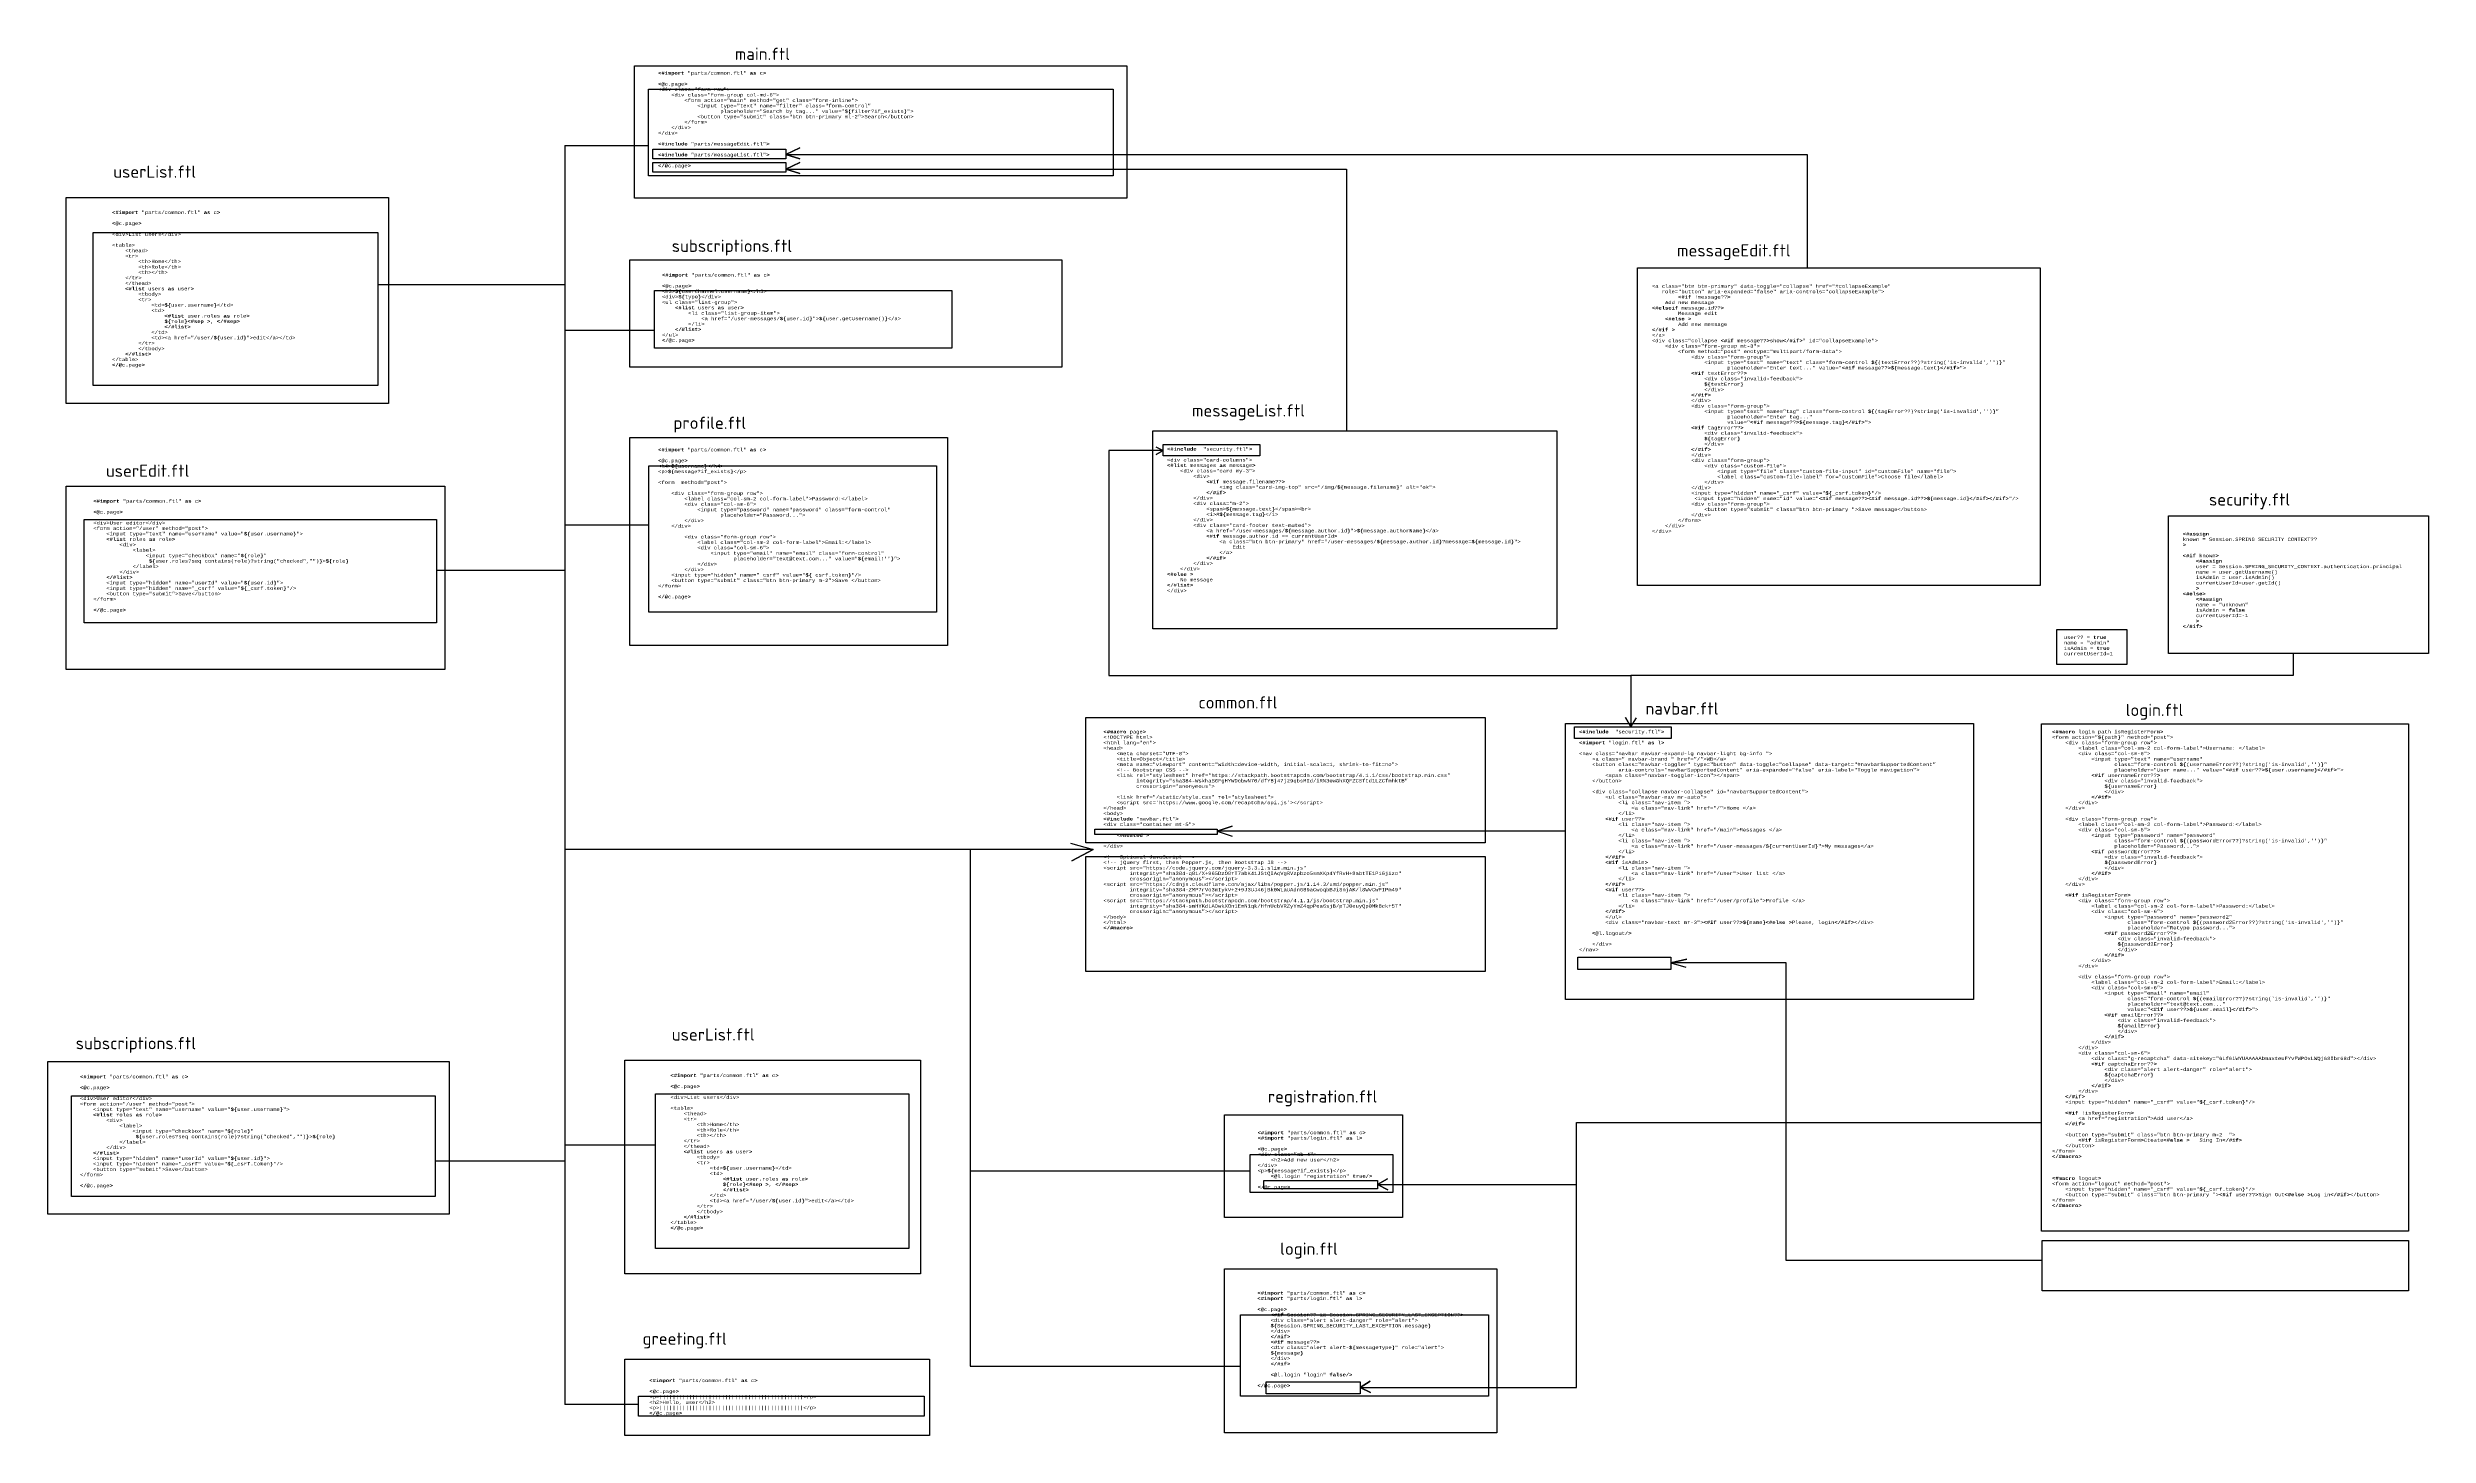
# Model space of a CAD drawing. Header units: millimetres. Extents: x 2803 to 4170, y 2152 to 2948.
import ezdxf

# ---------------------------------------------------------------- set-up
doc = ezdxf.new("R2010")
doc.units = ezdxf.units.MM
doc.styles.get("Standard").update_dxf_attribs({"font": 'arial.ttf'})

msp = doc.modelspace()

# ---------------------------------------------------------------- linework, layer by layer
at = {"color": 3, "lineweight": 30}
for p, q in [((3100.1, 2892.2), (3148.2, 2892.2)), ((3100.1, 2812.3), (2992.8, 2812.3)), ((3100.1, 2786.1), (3151.6, 2786.1)), ((3148.3, 2674.3), (3100.1, 2674.3)), ((3026.4, 2648.5), (3100.1, 2648.5)), ((3152.2, 2318.4), (3100.1, 2318.4))]:
    msp.add_line(p, q, dxfattribs=at)
at = {"color": 4, "lineweight": 30}
for points in [[(3140.2, 2937.9), (3422.7, 2937.9), (3422.7, 2862), (3140.2, 2862)], [(2814, 2862.4), (2999, 2862.4), (2999, 2744), (2814, 2744)], [(3137.4, 2826.5), (3385.4, 2826.5), (3385.4, 2765), (3137.4, 2765)], [(3137.5, 2724.6), (3319.8, 2724.6), (3319.8, 2605.1), (3137.5, 2605.1)], [(2814, 2696.6), (3031.2, 2696.6), (3031.2, 2591.4), (2814, 2591.4)], [(2803.3, 2366.4), (3033.8, 2366.4), (3033.8, 2278.7), (2803.3, 2278.7)], [(3134.5, 2367.1), (3304.2, 2367.1), (3304.2, 2244.4), (3134.5, 2244.4)], [(3478.8, 2247.4), (3635.1, 2247.4), (3635.1, 2153.2), (3478.8, 2153.2)], [(3134.5, 2195.5), (3309.4, 2195.5), (3309.4, 2151.7), (3134.5, 2151.7)]]:
    msp.add_lwpolyline(points, close=True, dxfattribs=at)
at = {"color": 3, "lineweight": 30}
for points in [[(3148.2, 2924.6), (3414.8, 2924.6), (3414.8, 2874.8), (3148.2, 2874.8)], [(2829.5, 2842.2), (2992.8, 2842.2), (2992.8, 2754.5), (2829.5, 2754.5)], [(3151.6, 2808.9), (3322.3, 2808.9), (3322.3, 2775.8), (3151.6, 2775.8)], [(3148.3, 2708.3), (3313.5, 2708.3), (3313.5, 2624.3), (3148.3, 2624.3)], [(2824.2, 2677.5), (3026.4, 2677.5), (3026.4, 2618.2), (2824.2, 2618.2)], [(3399.1, 2563.9), (3628.3, 2563.9), (3628.3, 2491.9), (3399.1, 2491.9)], [(3399.1, 2484), (3628.3, 2484), (3628.3, 2418), (3399.1, 2418)], [(2816.9, 2346.6), (3025.8, 2346.6), (3025.8, 2288.9), (2816.9, 2288.9)], [(3152.2, 2347.9), (3297.5, 2347.9), (3297.5, 2259), (3152.2, 2259)], [(3478.8, 2335.7), (3580.9, 2335.7), (3580.9, 2276.8), (3478.8, 2276.8)], [(3493.5, 2313), (3575.4, 2313), (3575.4, 2291.1), (3493.5, 2291.1)], [(3487.9, 2220.9), (3630.3, 2220.9), (3630.3, 2174.2), (3487.9, 2174.2)], [(3142.4, 2174.3), (3306.3, 2174.3), (3306.3, 2162.8), (3142.4, 2162.8)]]:
    msp.add_lwpolyline(points, close=True, dxfattribs=at)
for points in [[(3100.1, 2892.2), (3100.1, 2169.4)], [(3390.4, 2491.7), (3403.3, 2488.1), (3391.2, 2481.5), (3403.3, 2488.1), (3100.1, 2488.1)], [(3332.7, 2488.1), (3332.7, 2191.4), (3487.9, 2191.4)], [(3025.8, 2309.3), (3100.1, 2309.3)], [(3493.5, 2303.4), (3332.7, 2303.4)], [(3142.4, 2169.4), (3100.1, 2169.4)]]:
    msp.add_lwpolyline(points, dxfattribs=at)
at = {"color": 64, "lineweight": 30}
for points in [[(3150.6, 2890.1), (3226.9, 2890.1), (3226.9, 2884.5), (3150.6, 2884.5)], [(3150.6, 2882.5), (3226.9, 2882.5), (3226.9, 2876.8), (3150.6, 2876.8)], [(3715.9, 2821.9), (3946.9, 2821.9), (3946.9, 2639.6), (3715.9, 2639.6)], [(3437.6, 2728.4), (3669.5, 2728.4), (3669.5, 2614.7), (3437.6, 2614.7)]]:
    msp.add_lwpolyline(points, close=True, dxfattribs=at)
for points in [[(3226.9, 2887.1), (3235.1, 2890.9), (3226.9, 2887.1), (3235, 2884.5), (3226.9, 2887.1), (3813.2, 2887.1), (3813.2, 2821.9)], [(3226.9, 2878.7), (3235.1, 2882.5), (3226.9, 2878.7), (3235, 2876.1), (3226.9, 2878.7), (3548.7, 2878.7), (3548.7, 2728.4)]]:
    msp.add_lwpolyline(points, dxfattribs=at)
at = {"color": 2, "lineweight": 30}
for points in [[(3443.5, 2720.6), (3499.1, 2720.6), (3499.1, 2714.1), (3443.5, 2714.1)], [(4020.6, 2679.7), (4169.8, 2679.7), (4169.8, 2600.6), (4020.6, 2600.6)], [(3956.5, 2614.4), (3996.6, 2614.4), (3996.6, 2594.3), (3956.5, 2594.3)], [(3679.6, 2558.4), (3735.2, 2558.4), (3735.2, 2551.8), (3679.6, 2551.8)]]:
    msp.add_lwpolyline(points, close=True, dxfattribs=at)
for points in [[(3439.3, 2719.2), (3443.5, 2717.1), (3439.6, 2714.8), (3443.5, 2717.1), (3412.3, 2717.1), (3412.3, 2588), (3712, 2588)], [(4092.1, 2600.6), (4092.1, 2588), (3712, 2588), (3712, 2558.4), (3709, 2563.9), (3712, 2558.4), (3715.3, 2563.6)]]:
    msp.add_lwpolyline(points, dxfattribs=at)
at = {"color": 1, "lineweight": 30}
for points in [[(3674.4, 2560.4), (3908.6, 2560.4), (3908.6, 2402), (3674.4, 2402)], [(3404.3, 2499.7), (3474.5, 2499.7), (3474.5, 2496.6), (3404.3, 2496.6)]]:
    msp.add_lwpolyline(points, close=True, dxfattribs=at)
at = {"color": 6, "lineweight": 30}
for points in [[(3947.7, 2560.2), (4158.3, 2560.2), (4158.3, 2269), (3947.7, 2269)], [(3681.5, 2426.3), (3735, 2426.3), (3735, 2419.1), (3681.5, 2419.1)], [(3501.3, 2298.1), (3566.5, 2298.1), (3566.5, 2293.3), (3501.3, 2293.3)], [(3948.1, 2263.6), (4158.3, 2263.6), (4158.3, 2234.8), (3948.1, 2234.8)], [(3502.6, 2182.4), (3556.6, 2182.4), (3556.6, 2175.6), (3502.6, 2175.6)]]:
    msp.add_lwpolyline(points, close=True, dxfattribs=at)
at = {"color": 1, "lineweight": 30}
msp.add_lwpolyline([(3674.4, 2498.6), (3474.5, 2498.6), (3483.1, 2501.5), (3474.5, 2498.6), (3483.2, 2495.7)], dxfattribs=at)
at = {"color": 6, "lineweight": 30}
for points in [[(3948.1, 2252.1), (3801.2, 2252.1), (3801.2, 2423.1), (3801.2, 2423.1), (3801.2, 2423.1), (3735, 2423.1), (3744.1, 2425.2), (3735, 2423.1), (3743.6, 2420.6)], [(3556.6, 2179.3), (3562.4, 2182.8), (3556.6, 2179.3), (3562.6, 2176.4), (3556.6, 2179.3), (3680.8, 2179.3), (3680.8, 2295.7), (3680.8, 2295.7), (3680.8, 2331.4), (3947.7, 2331.4)], [(3566.5, 2295.7), (3572.4, 2299.1), (3566.5, 2295.7), (3572.6, 2292.8), (3566.5, 2295.7), (3680.8, 2295.7), (3680.8, 2295.7)]]:
    msp.add_lwpolyline(points, dxfattribs=at)

# ---------------------------------------------------------------- texts
at = {"attachment_point": 1}
for s, width, insert, char_height in [('{\\fISOCPEUR|b0|i0|c0|p34;main.ftl}', 101.588, (3197.7, 2948.3), 7), ('{\\fCourier New|b1|i0|c204|p49;\\H0.75x;\\C23;\\c3307724;<#import \\fCourier New|b0|i0|c204|p49;\\C75;\\c5867370;"parts/common.ftl" \\fCourier New|b1|i0|c204|p49;\\C23;\\c3307724;as \\fCourier New|b0|i0|c204|p49;\\C9;\\c13023145;c\\fCourier New|b1|i0|c204|p49;\\C23;\\c3307724;>^J^J<@\\fCourier New|b0|i0|c204|p49;\\C9;\\c13023145;c.page\\fCourier New|b1|i0|c204|p49;\\C23;\\c3307724;>^J\\fCourier New|b0|i0|c204|p49;\\C43;\\c6995944;<div \\C9;\\c12237498;class=\\C73;\\c6406821;"form-row"\\C43;\\c6995944;>^J    <div \\C9;\\c12237498;class=\\C73;\\c6406821;"form-group col-md-6"\\C43;\\c6995944;>^J        <form \\C9;\\c12237498;action=\\C73;\\c6406821;"main" \\C9;\\c12237498;method=\\C73;\\c6406821;"get" \\C9;\\c12237498;class=\\C73;\\c6406821;"form-inline"\\C43;\\c6995944;>^J            <input \\C9;\\c12237498;type=\\C73;\\c6406821;"text" \\C9;\\c12237498;name=\\C73;\\c6406821;"filter" \\C9;\\c12237498;class=\\C73;\\c6406821;"form-control"^J                   \\C9;\\c12237498;placeholder=\\C73;\\c6406821;"Search by tag..." \\C9;\\c12237498;value=\\C73;\\c6406821;"\\fCourier New|b1|i0|c204|p49;\\C23;\\c3307724;$\\{\\fCourier New|b0|i0|c204|p49;\\C9;\\c13023145;filter\\C153;\\c12293992;?\\C9;\\c13023145;if_exists\\fCourier New|b1|i0|c204|p49;\\C23;\\c3307724;\\}\\fCourier New|b0|i0|c204|p49;\\C73;\\c6406821;"\\C43;\\c6995944;>^J            <button \\C9;\\c12237498;type=\\C73;\\c6406821;"submit" \\C9;\\c12237498;class=\\C73;\\c6406821;"btn btn-primary ml-2"\\C43;\\c6995944;>\\C9;\\c13023145;Search\\C43;\\c6995944;</button>^J        </form>^J    </div>^J</div>^J^J\\fCourier New|b1|i0|c204|p49;\\C23;\\c3307724;<#include \\fCourier New|b0|i0|c204|p49;\\C75;\\c5867370;"parts/messageEdit.ftl"\\fCourier New|b1|i0|c204|p49;\\C23;\\c3307724;>\\fCourier New|b1|i0|c0|p49;\\P\\fCourier New|b1|i0|c204|p49;^J<#include \\fCourier New|b0|i0|c204|p49;\\C75;\\c5867370;"parts/messageList.ftl"\\fCourier New|b1|i0|c204|p49;\\C23;\\c3307724;>^J^J</@\\fCourier New|b0|i0|c204|p49;\\C9;\\c13023145;c.page\\fCourier New|b1|i0|c204|p49;\\C23;\\c3307724;>}', 201.75, (3153.7, 2934.7), 2.5), ('{\\fISOCPEUR|b0|i0|c0|p34;userList.ftl}', 101.588, (2840.9, 2880.7), 7), ('{\\fCourier New|b1|i0|c204|p49;\\H0.75x;\\C23;\\c3307724;<#import \\fCourier New|b0|i0|c204|p49;\\C75;\\c5867370;"parts/common.ftl" \\fCourier New|b1|i0|c204|p49;\\C23;\\c3307724;as \\fCourier New|b0|i0|c204|p49;\\C9;\\c13023145;c\\fCourier New|b1|i0|c204|p49;\\C23;\\c3307724;>^J^J<@\\fCourier New|b0|i0|c204|p49;\\C9;\\c13023145;c.page\\fCourier New|b1|i0|c204|p49;\\C23;\\c3307724;>^J^J\\fCourier New|b0|i0|c204|p49;\\C43;\\c6995944;<div>\\C9;\\c13023145;List users\\C43;\\c6995944;</div>^J^J<table>^J    <thead>^J    <tr>^J        <th>\\C9;\\c13023145;Home\\C43;\\c6995944;</th>^J        <th>\\C9;\\c13023145;Role\\C43;\\c6995944;</th>^J        <th></th>^J    </tr>^J    </thead>^J    \\fCourier New|b1|i0|c204|p49;\\C23;\\c3307724;<#list \\fCourier New|b0|i0|c204|p49;\\C9;\\c13023145;users \\fCourier New|b1|i0|c204|p49;\\C23;\\c3307724;as \\fCourier New|b0|i0|c204|p49;\\C9;\\c13023145;user\\fCourier New|b1|i0|c204|p49;\\C23;\\c3307724;>^J        \\fCourier New|b0|i0|c204|p49;\\C43;\\c6995944;<tbody>^J        <tr>^J            <td>\\fCourier New|b1|i0|c204|p49;\\C23;\\c3307724;$\\{\\fCourier New|b0|i0|c204|p49;\\C9;\\c13023145;user.username\\fCourier New|b1|i0|c204|p49;\\C23;\\c3307724;\\}\\fCourier New|b0|i0|c204|p49;\\C43;\\c6995944;</td>^J            <td>^J                \\fCourier New|b1|i0|c204|p49;\\C23;\\c3307724;<#list \\fCourier New|b0|i0|c204|p49;\\C9;\\c13023145;user.roles \\fCourier New|b1|i0|c204|p49;\\C23;\\c3307724;as \\fCourier New|b0|i0|c204|p49;\\C9;\\c13023145;role\\fCourier New|b1|i0|c204|p49;\\C23;\\c3307724;>^J                $\\{\\fCourier New|b0|i0|c204|p49;\\C9;\\c13023145;role\\fCourier New|b1|i0|c204|p49;\\C23;\\c3307724;\\}<#sep >\\fCourier New|b0|i0|c204|p49;\\C9;\\c13023145;, \\fCourier New|b1|i0|c204|p49;\\C23;\\c3307724;</#sep>^J                </#list>^J            \\fCourier New|b0|i0|c204|p49;\\C43;\\c6995944;</td>^J            <td><a \\C9;\\c12237498;href=\\C73;\\c6406821;"/user/\\fCourier New|b1|i0|c204|p49;\\C23;\\c3307724;$\\{\\fCourier New|b0|i0|c204|p49;\\C9;\\c13023145;user.id\\fCourier New|b1|i0|c204|p49;\\C23;\\c3307724;\\}\\fCourier New|b0|i0|c204|p49;\\C73;\\c6406821;"\\C43;\\c6995944;>\\C9;\\c13023145;edit\\C43;\\c6995944;</a></td>^J        </tr>^J        </tbody>^J    \\fCourier New|b1|i0|c204|p49;\\C23;\\c3307724;</#list>^J\\fCourier New|b0|i0|c204|p49;\\C43;\\c6995944;</table>^J\\fCourier New|b1|i0|c204|p49;\\C23;\\c3307724;</@\\fCourier New|b0|i0|c204|p49;\\C9;\\c13023145;c.page\\fCourier New|b1|i0|c204|p49;\\C23;\\c3307724;>}', 136.905, (2840.3, 2854.7), 2.5), ('{\\fISOCPEUR|b0|i0|c0|p34;subscriptions.ftl}', 101.588, (3161.5, 2838.1), 7), ('{\\fISOCPEUR|b0|i0|c0|p34;messageEdit.ftl}', 101.588, (3738.5, 2835.5), 7), ('{\\fCourier New|b1|i0|c204|p49;\\H0.75x;\\C23;\\c3307724;<#import \\fCourier New|b0|i0|c204|p49;\\C75;\\c5867370;"parts/common.ftl" \\fCourier New|b1|i0|c204|p49;\\C23;\\c3307724;as \\fCourier New|b0|i0|c204|p49;\\C9;\\c13023145;c\\fCourier New|b1|i0|c204|p49;\\C23;\\c3307724;>^J^J<@\\fCourier New|b0|i0|c204|p49;\\C9;\\c13023145;c.page\\fCourier New|b1|i0|c204|p49;\\C23;\\c3307724;>^J\\fCourier New|b0|i0|c204|p49;\\C43;\\c6995944;<h3>\\fCourier New|b1|i0|c204|p49;\\C23;\\c3307724;$\\{\\fCourier New|b0|i0|c204|p49;\\C9;\\c13023145;userChannel.username\\fCourier New|b1|i0|c204|p49;\\C23;\\c3307724;\\}\\fCourier New|b0|i0|c204|p49;\\C43;\\c6995944;</h3>^J<div>\\fCourier New|b1|i0|c204|p49;\\C23;\\c3307724;$\\{\\fCourier New|b0|i0|c204|p49;\\C9;\\c13023145;type\\fCourier New|b1|i0|c204|p49;\\C23;\\c3307724;\\}\\fCourier New|b0|i0|c204|p49;\\C43;\\c6995944;</div>^J<ul \\C9;\\c12237498;class=\\C73;\\c6406821;"list-group"\\C43;\\c6995944;>^J    \\fCourier New|b1|i0|c204|p49;\\C23;\\c3307724;<#list \\fCourier New|b0|i0|c204|p49;\\C9;\\c13023145;users \\fCourier New|b1|i0|c204|p49;\\C23;\\c3307724;as \\fCourier New|b0|i0|c204|p49;\\C9;\\c13023145;user\\fCourier New|b1|i0|c204|p49;\\C23;\\c3307724;>^J        \\fCourier New|b0|i0|c204|p49;\\C43;\\c6995944;<li \\C9;\\c12237498;class=\\C73;\\c6406821;"list-group-item"\\C43;\\c6995944;>^J            <a \\C9;\\c12237498;href=\\C73;\\c6406821;"/user-messages/\\fCourier New|b1|i0|c204|p49;\\C23;\\c3307724;$\\{\\fCourier New|b0|i0|c204|p49;\\C9;\\c13023145;user.id\\fCourier New|b1|i0|c204|p49;\\C23;\\c3307724;\\}\\fCourier New|b0|i0|c204|p49;\\C73;\\c6406821;"\\C43;\\c6995944;>\\fCourier New|b1|i0|c204|p49;\\C23;\\c3307724;$\\{\\fCourier New|b0|i0|c204|p49;\\C9;\\c13023145;user.getUsername()\\fCourier New|b1|i0|c204|p49;\\C23;\\c3307724;\\}\\fCourier New|b0|i0|c204|p49;\\C43;\\c6995944;</a>^J        </li>^J    \\fCourier New|b1|i0|c204|p49;\\C23;\\c3307724;</#list>^J\\fCourier New|b0|i0|c204|p49;\\C43;\\c6995944;</ul>^J\\fCourier New|b1|i0|c204|p49;\\C23;\\c3307724;</@\\fCourier New|b0|i0|c204|p49;\\C9;\\c13023145;c.page\\fCourier New|b1|i0|c204|p49;\\C23;\\c3307724;>}', 165.739, (3155.9, 2818.8), 2.5), ('{\\fCourier New|b0|i0|c204|p49;\\H0.75x;\\C43;\\c6995944;<a \\C9;\\c12237498;class=\\C73;\\c6406821;"btn btn-primary" \\C9;\\c12237498;data-toggle=\\C73;\\c6406821;"collapse" \\C9;\\c12237498;href=\\C73;\\c6406821;"#collapseExample"^J   \\C9;\\c12237498;role=\\C73;\\c6406821;"button" \\C9;\\c12237498;aria-expanded=\\C73;\\c6406821;"false" \\C9;\\c12237498;aria-controls=\\C73;\\c6406821;"collapseExample"\\C43;\\c6995944;>^J        \\fCourier New|b1|i0|c204|p49;\\C23;\\c3307724;<#if \\fCourier New|b0|i0|c204|p49;\\C153;\\c12293992;!\\C9;\\c13023145;message\\C153;\\c12293992;??\\fCourier New|b1|i0|c204|p49;\\C23;\\c3307724;>^J    \\fCourier New|b0|i0|c204|p49;\\C9;\\c13023145;Add new message^J\\fCourier New|b1|i0|c204|p49;\\C23;\\c3307724;<#elseif \\fCourier New|b0|i0|c204|p49;\\C9;\\c13023145;message.id\\C153;\\c12293992;??\\fCourier New|b1|i0|c204|p49;\\C23;\\c3307724;>^J        \\fCourier New|b0|i0|c204|p49;\\C9;\\c13023145;Message edit^J    \\fCourier New|b1|i0|c204|p49;\\C23;\\c3307724;<#else >^J        \\fCourier New|b0|i0|c204|p49;\\C9;\\c13023145;Add new message^J\\fCourier New|b1|i0|c204|p49;\\C23;\\c3307724;</#if >\\P\\fCourier New|b0|i0|c204|p49;\\C43;\\c6995944;</a>^J<div \\C9;\\c12237498;class=\\C73;\\c6406821;"collapse \\fCourier New|b1|i0|c204|p49;\\C23;\\c3307724;<#if \\fCourier New|b0|i0|c204|p49;\\C9;\\c13023145;message\\C153;\\c12293992;??\\fCourier New|b1|i0|c204|p49;\\C23;\\c3307724;>\\fCourier New|b0|i0|c204|p49;\\C73;\\c6406821;show\\fCourier New|b1|i0|c204|p49;\\C23;\\c3307724;</#if>\\fCourier New|b0|i0|c204|p49;\\C73;\\c6406821;" \\C9;\\c12237498;id=\\C73;\\c6406821;"collapseExample"\\C43;\\c6995944;>^J    <div \\C9;\\c12237498;class=\\C73;\\c6406821;"form-group mt-3"\\C43;\\c6995944;>^J        <form \\C9;\\c12237498;method=\\C73;\\c6406821;"post" \\C9;\\c12237498;enctype=\\C73;\\c6406821;"multipart/form-data"\\C43;\\c6995944;>^J            <div \\C9;\\c12237498;class=\\C73;\\c6406821;"form-group"\\C43;\\c6995944;>^J                <input \\C9;\\c12237498;type=\\C73;\\c6406821;"text" \\C9;\\c12237498;name=\\C73;\\c6406821;"text" \\C9;\\c12237498;class=\\C73;\\c6406821;"form-control \\fCourier New|b1|i0|c204|p49;\\C23;\\c3307724;$\\{\\fCourier New|b0|i0|c204|p49;\\C9;\\c13023145;(textError\\C153;\\c12293992;??\\C9;\\c13023145;)\\C153;\\c12293992;?\\C9;\\c13023145;string(\\C75;\\c5867370;\'is-invalid\'\\C23;\\c3307724;,\\C75;\\c5867370;\'\'\\C9;\\c13023145;)\\fCourier New|b1|i0|c204|p49;\\C23;\\c3307724;\\}\\fCourier New|b0|i0|c204|p49;\\C73;\\c6406821;"^J                       \\C9;\\c12237498;placeholder=\\C73;\\c6406821;"Enter text..." \\C9;\\c12237498;value=\\C73;\\c6406821;"\\fCourier New|b1|i0|c204|p49;\\C23;\\c3307724;<#if \\fCourier New|b0|i0|c204|p49;\\C9;\\c13023145;message\\C153;\\c12293992;??\\fCourier New|b1|i0|c204|p49;\\C23;\\c3307724;>$\\{\\fCourier New|b0|i0|c204|p49;\\C9;\\c13023145;message.text\\fCourier New|b1|i0|c204|p49;\\C23;\\c3307724;\\}</#if>\\fCourier New|b0|i0|c204|p49;\\C73;\\c6406821;"\\C43;\\c6995944;>^J            \\fCourier New|b1|i0|c204|p49;\\C23;\\c3307724;<#if \\fCourier New|b0|i0|c204|p49;\\C9;\\c13023145;textError\\C153;\\c12293992;??\\fCourier New|b1|i0|c204|p49;\\C23;\\c3307724;>^J                \\fCourier New|b0|i0|c204|p49;\\C43;\\c6995944;<div \\C9;\\c12237498;class=\\C73;\\c6406821;"invalid-feedback"\\C43;\\c6995944;>^J                \\fCourier New|b1|i0|c204|p49;\\C23;\\c3307724;$\\{\\fCourier New|b0|i0|c204|p49;\\C9;\\c13023145;textError\\fCourier New|b1|i0|c204|p49;\\C23;\\c3307724;\\}^J                \\fCourier New|b0|i0|c204|p49;\\C43;\\c6995944;</div>^J            \\fCourier New|b1|i0|c204|p49;\\C23;\\c3307724;</#if>^J            \\fCourier New|b0|i0|c204|p49;\\C43;\\c6995944;</div>^J            <div \\C9;\\c12237498;class=\\C73;\\c6406821;"form-group"\\C43;\\c6995944;>^J                <input \\C9;\\c12237498;type=\\C73;\\c6406821;"text" \\C9;\\c12237498;name=\\C73;\\c6406821;"tag" \\C9;\\c12237498;class=\\C73;\\c6406821;"form-control \\fCourier New|b1|i0|c204|p49;\\C23;\\c3307724;$\\{\\fCourier New|b0|i0|c204|p49;\\C9;\\c13023145;(tagError\\C153;\\c12293992;??\\C9;\\c13023145;)\\C153;\\c12293992;?\\C9;\\c13023145;string(\\C75;\\c5867370;\'is-invalid\'\\C23;\\c3307724;,\\C75;\\c5867370;\'\'\\C9;\\c13023145;)\\fCourier New|b1|i0|c204|p49;\\C23;\\c3307724;\\}\\fCourier New|b0|i0|c204|p49;\\C73;\\c6406821;"^J                       \\C9;\\c12237498;placeholder=\\C73;\\c6406821;"Enter tag..."^J                       \\C9;\\c12237498;value=\\C73;\\c6406821;"\\fCourier New|b1|i0|c204|p49;\\C23;\\c3307724;<#if \\fCourier New|b0|i0|c204|p49;\\C9;\\c13023145;message\\C153;\\c12293992;??\\fCourier New|b1|i0|c204|p49;\\C23;\\c3307724;>$\\{\\fCourier New|b0|i0|c204|p49;\\C9;\\c13023145;message.tag\\fCourier New|b1|i0|c204|p49;\\C23;\\c3307724;\\}</#if>\\fCourier New|b0|i0|c204|p49;\\C73;\\c6406821;"\\C43;\\c6995944;>^J            \\fCourier New|b1|i0|c204|p49;\\C23;\\c3307724;<#if \\fCourier New|b0|i0|c204|p49;\\C9;\\c13023145;tagError\\C153;\\c12293992;??\\fCourier New|b1|i0|c204|p49;\\C23;\\c3307724;>^J                \\fCourier New|b0|i0|c204|p49;\\C43;\\c6995944;<div \\C9;\\c12237498;class=\\C73;\\c6406821;"invalid-feedback"\\C43;\\c6995944;>^J                \\fCourier New|b1|i0|c204|p49;\\C23;\\c3307724;$\\{\\fCourier New|b0|i0|c204|p49;\\C9;\\c13023145;tagError\\fCourier New|b1|i0|c204|p49;\\C23;\\c3307724;\\}^J                \\fCourier New|b0|i0|c204|p49;\\C43;\\c6995944;</div>^J            \\fCourier New|b1|i0|c204|p49;\\C23;\\c3307724;</#if>^J            \\fCourier New|b0|i0|c204|p49;\\C43;\\c6995944;</div>^J            <div \\C9;\\c12237498;class=\\C73;\\c6406821;"form-group"\\C43;\\c6995944;>^J                <div \\C9;\\c12237498;class=\\C73;\\c6406821;"custom-file"\\C43;\\c6995944;>^J                    <input \\C9;\\c12237498;type=\\C73;\\c6406821;"file" \\C9;\\c12237498;class=\\C73;\\c6406821;"custom-file-input" \\C9;\\c12237498;id=\\C73;\\c6406821;"customFile" \\C9;\\c12237498;name=\\C73;\\c6406821;"file"\\C43;\\c6995944;>^J                    <label \\C9;\\c12237498;class=\\C73;\\c6406821;"custom-file-label" \\C9;\\c12237498;for=\\C73;\\c6406821;"customFile"\\C43;\\c6995944;>\\C9;\\c13023145;Choose file\\C43;\\c6995944;</label>^J                </div>^J            </div>^J            <input \\C9;\\c12237498;type=\\C73;\\c6406821;"hidden" \\C9;\\c12237498;name=\\C73;\\c6406821;"_csrf" \\C9;\\c12237498;value=\\C73;\\c6406821;"\\fCourier New|b1|i0|c204|p49;\\C23;\\c3307724;$\\{\\fCourier New|b0|i0|c204|p49;\\C9;\\c13023145;_csrf.token\\fCourier New|b1|i0|c204|p49;\\C23;\\c3307724;\\}\\fCourier New|b0|i0|c204|p49;\\C73;\\c6406821;"\\C43;\\c6995944;/>^J             <input \\C9;\\c12237498;type=\\C73;\\c6406821;"hidden" \\C9;\\c12237498;name=\\C73;\\c6406821;"id" \\C9;\\c12237498;value=\\C73;\\c6406821;"\\fCourier New|b1|i0|c204|p49;\\C23;\\c3307724;<#if \\fCourier New|b0|i0|c204|p49;\\C9;\\c13023145;message\\C153;\\c12293992;??\\fCourier New|b1|i0|c204|p49;\\C23;\\c3307724;><#if \\fCourier New|b0|i0|c204|p49;\\C9;\\c13023145;message.id\\C153;\\c12293992;??\\fCourier New|b1|i0|c204|p49;\\C23;\\c3307724;>$\\{\\fCourier New|b0|i0|c204|p49;\\C9;\\c13023145;message.id\\fCourier New|b1|i0|c204|p49;\\C23;\\c3307724;\\}</#if></#if>\\fCourier New|b0|i0|c204|p49;\\C73;\\c6406821;"\\C43;\\c6995944;/>^J            <div \\C9;\\c12237498;class=\\C73;\\c6406821;"form-group"\\C43;\\c6995944;>^J                <button \\C9;\\c12237498;type=\\C73;\\c6406821;"submit" \\C9;\\c12237498;class=\\C73;\\c6406821;"btn btn-primary "\\C43;\\c6995944;>\\C9;\\c13023145;Save message\\C43;\\c6995944;</button>^J            </div>^J        </form>^J    </div>^J</div>}', 256.213, (3724.1, 2812.4), 2.5), ('{\\fISOCPEUR|b0|i0|c0|p34;profile.ftl}', 101.588, (3162.4, 2736.5), 7), ('{\\fISOCPEUR|b0|i0|c0|p34;messageList.ftl}', 101.588, (3460.1, 2743.6), 7), ('{\\fISOCPEUR|b0|i0|c0|p34;userEdit.ftl}', 101.588, (2836.7, 2709), 7), ('{\\fCourier New|b1|i0|c204|p49;\\H0.75x;\\C23;\\c3307724;<#import \\fCourier New|b0|i0|c204|p49;\\C75;\\c5867370;"parts/common.ftl" \\fCourier New|b1|i0|c204|p49;\\C23;\\c3307724;as \\fCourier New|b0|i0|c204|p49;\\C9;\\c13023145;c\\fCourier New|b1|i0|c204|p49;\\C23;\\c3307724;>^J^J<@\\fCourier New|b0|i0|c204|p49;\\C9;\\c13023145;c.page\\fCourier New|b1|i0|c204|p49;\\C23;\\c3307724;>^J\\fCourier New|b0|i0|c204|p49;\\C43;\\c6995944;<h4>\\fCourier New|b1|i0|c204|p49;\\C23;\\c3307724;$\\{\\fCourier New|b0|i0|c204|p49;\\C9;\\c13023145;username\\fCourier New|b1|i0|c204|p49;\\C23;\\c3307724;\\}\\fCourier New|b0|i0|c204|p49;\\C43;\\c6995944;</h4>^J<p>\\fCourier New|b1|i0|c204|p49;\\C23;\\c3307724;$\\{\\fCourier New|b0|i0|c204|p49;\\C9;\\c13023145;message\\C153;\\c12293992;?\\C9;\\c13023145;if_exists\\fCourier New|b1|i0|c204|p49;\\C23;\\c3307724;\\}\\fCourier New|b0|i0|c204|p49;\\C43;\\c6995944;</p>^J^J<form  \\C9;\\c12237498;method=\\C73;\\c6406821;"post"\\C43;\\c6995944;>^J^J    <div \\C9;\\c12237498;class=\\C73;\\c6406821;"form-group row"\\C43;\\c6995944;>^J        <label \\C9;\\c12237498;class=\\C73;\\c6406821;"col-sm-2 col-form-label"\\C43;\\c6995944;>\\C9;\\c13023145;Password:\\C43;\\c6995944;</label>^J        <div \\C9;\\c12237498;class=\\C73;\\c6406821;"col-sm-6"\\C43;\\c6995944;>^J            <input \\C9;\\c12237498;type=\\C73;\\c6406821;"password" \\C9;\\c12237498;name=\\C73;\\c6406821;"password" \\C9;\\c12237498;class=\\C73;\\c6406821;"form-control"^J                   \\C9;\\c12237498;placeholder=\\C73;\\c6406821;"Password..."\\C43;\\c6995944;>^J        </div>^J    </div>^J^J        <div \\C9;\\c12237498;class=\\C73;\\c6406821;"form-group row"\\C43;\\c6995944;>^J            <label \\C9;\\c12237498;class=\\C73;\\c6406821;"col-sm-2 col-form-label"\\C43;\\c6995944;>\\C9;\\c13023145;Email:\\C43;\\c6995944;</label>^J            <div \\C9;\\c12237498;class=\\C73;\\c6406821;"col-sm-6"\\C43;\\c6995944;>^J                <input \\C9;\\c12237498;type=\\C73;\\c6406821;"email" \\C9;\\c12237498;name=\\C73;\\c6406821;"email" \\C9;\\c12237498;class=\\C73;\\c6406821;"form-control"^J                       \\C9;\\c12237498;placeholder=\\C73;\\c6406821;"text@text.com..." \\C9;\\c12237498;value=\\C73;\\c6406821;"\\fCourier New|b1|i0|c204|p49;\\C23;\\c3307724;$\\{\\fCourier New|b0|i0|c204|p49;\\C9;\\c13023145;email\\C153;\\c12293992;!\\C75;\\c5867370;\'\'\\fCourier New|b1|i0|c204|p49;\\C23;\\c3307724;\\}\\fCourier New|b0|i0|c204|p49;\\C73;\\c6406821;"\\C43;\\c6995944;>^J            </div>^J        </div>^J    <input \\C9;\\c12237498;type=\\C73;\\c6406821;"hidden" \\C9;\\c12237498;name=\\C73;\\c6406821;"_csrf" \\C9;\\c12237498;value=\\C73;\\c6406821;"\\fCourier New|b1|i0|c204|p49;\\C23;\\c3307724;$\\{\\fCourier New|b0|i0|c204|p49;\\C9;\\c13023145;_csrf.token\\fCourier New|b1|i0|c204|p49;\\C23;\\c3307724;\\}\\fCourier New|b0|i0|c204|p49;\\C73;\\c6406821;"\\C43;\\c6995944;/>^J    <button \\C9;\\c12237498;type=\\C73;\\c6406821;"submit" \\C9;\\c12237498;class=\\C73;\\c6406821;"btn btn-primary m-2"\\C43;\\c6995944;>\\C9;\\c13023145;Save \\C43;\\c6995944;</button>^J</form>^J^J\\fCourier New|b1|i0|c204|p49;\\C23;\\c3307724;</@\\fCourier New|b0|i0|c204|p49;\\C9;\\c13023145;c.page\\fCourier New|b1|i0|c204|p49;\\C23;\\c3307724;>}', 158.164, (3153.7, 2718.5), 2.5), ('{\\fCourier New|b1|i0|c204|p49;\\H0.75x;\\C23;\\c3307724;<#include  \\fCourier New|b0|i0|c204|p49;\\C75;\\c5867370;"security.ftl"\\fCourier New|b1|i0|c204|p49;\\C23;\\c3307724;>^J^J\\fCourier New|b0|i0|c204|p49;\\C43;\\c6995944;<div \\C9;\\c12237498;class=\\C73;\\c6406821;"card-columns"\\C43;\\c6995944;>^J\\fCourier New|b1|i0|c204|p49;\\C23;\\c3307724;<#list \\fCourier New|b0|i0|c204|p49;\\C9;\\c13023145;messages \\fCourier New|b1|i0|c204|p49;\\C23;\\c3307724;as \\fCourier New|b0|i0|c204|p49;\\C9;\\c13023145;message\\fCourier New|b1|i0|c204|p49;\\C23;\\c3307724;>^J    \\fCourier New|b0|i0|c204|p49;\\C43;\\c6995944;<div \\C9;\\c12237498;class=\\C73;\\c6406821;"card my-3"\\C43;\\c6995944;>^J        <div>^J            \\fCourier New|b1|i0|c204|p49;\\C23;\\c3307724;<#if \\fCourier New|b0|i0|c204|p49;\\C9;\\c13023145;message.filename\\C153;\\c12293992;??\\fCourier New|b1|i0|c204|p49;\\C23;\\c3307724;>^J                \\fCourier New|b0|i0|c204|p49;\\C43;\\c6995944;<img \\C9;\\c12237498;class=\\C73;\\c6406821;"card-img-top" \\C9;\\c12237498;src=\\C73;\\c6406821;"/img/\\fCourier New|b1|i0|c204|p49;\\C23;\\c3307724;$\\{\\fCourier New|b0|i0|c204|p49;\\C9;\\c13023145;message.filename\\fCourier New|b1|i0|c204|p49;\\C23;\\c3307724;\\}\\fCourier New|b0|i0|c204|p49;\\C73;\\c6406821;" \\C9;\\c12237498;alt=\\C73;\\c6406821;"ok"\\C43;\\c6995944;>^J            \\fCourier New|b1|i0|c204|p49;\\C23;\\c3307724;</#if>^J        \\fCourier New|b0|i0|c204|p49;\\C43;\\c6995944;</div>^J        <div \\C9;\\c12237498;class=\\C73;\\c6406821;"m-2"\\C43;\\c6995944;>^J            <span>\\fCourier New|b1|i0|c204|p49;\\C23;\\c3307724;$\\{\\fCourier New|b0|i0|c204|p49;\\C9;\\c13023145;message.text\\fCourier New|b1|i0|c204|p49;\\C23;\\c3307724;\\}\\fCourier New|b0|i0|c204|p49;\\C43;\\c6995944;</span><br>^J            <i>\\C9;\\c13023145;#\\fCourier New|b1|i0|c204|p49;\\C23;\\c3307724;$\\{\\fCourier New|b0|i0|c204|p49;\\C9;\\c13023145;message.tag\\fCourier New|b1|i0|c204|p49;\\C23;\\c3307724;\\}\\fCourier New|b0|i0|c204|p49;\\C43;\\c6995944;</i>^J        </div>^J        <div \\C9;\\c12237498;class=\\C73;\\c6406821;"card-footer text-muted"\\C43;\\c6995944;>^J            <a \\C9;\\c12237498;href=\\C73;\\c6406821;"/user-messages/\\fCourier New|b1|i0|c204|p49;\\C23;\\c3307724;$\\{\\fCourier New|b0|i0|c204|p49;\\C9;\\c13023145;message.author.id\\fCourier New|b1|i0|c204|p49;\\C23;\\c3307724;\\}\\fCourier New|b0|i0|c204|p49;\\C73;\\c6406821;"\\C43;\\c6995944;>\\fCourier New|b1|i0|c204|p49;\\C23;\\c3307724;$\\{\\fCourier New|b0|i0|c204|p49;\\C9;\\c13023145;message.authorName\\fCourier New|b1|i0|c204|p49;\\C23;\\c3307724;\\}\\fCourier New|b0|i0|c204|p49;\\C43;\\c6995944;</a>^J            \\fCourier New|b1|i0|c204|p49;\\C23;\\c3307724;<#if \\fCourier New|b0|i0|c204|p49;\\C9;\\c13023145;message.author.id == currentUserId\\fCourier New|b1|i0|c204|p49;\\C23;\\c3307724;>^J                \\fCourier New|b0|i0|c204|p49;\\C43;\\c6995944;<a \\C9;\\c12237498;class=\\C73;\\c6406821;"btn btn-primary" \\C9;\\c12237498;href=\\C73;\\c6406821;"/user-messages/\\fCourier New|b1|i0|c204|p49;\\C23;\\c3307724;$\\{\\fCourier New|b0|i0|c204|p49;\\C9;\\c13023145;message.author.id\\fCourier New|b1|i0|c204|p49;\\C23;\\c3307724;\\}\\fCourier New|b0|i0|c204|p49;\\C73;\\c6406821;?message=\\fCourier New|b1|i0|c204|p49;\\C23;\\c3307724;$\\{\\fCourier New|b0|i0|c204|p49;\\C9;\\c13023145;message.id\\fCourier New|b1|i0|c204|p49;\\C23;\\c3307724;\\}\\fCourier New|b0|i0|c204|p49;\\C73;\\c6406821;"\\C43;\\c6995944;>^J                    \\C9;\\c13023145;Edit^J                \\C43;\\c6995944;</a>^J            \\fCourier New|b1|i0|c204|p49;\\C23;\\c3307724;</#if>^J        \\fCourier New|b0|i0|c204|p49;\\C43;\\c6995944;</div>^J    </div>^J\\fCourier New|b1|i0|c204|p49;\\C23;\\c3307724;<#else >^J    \\fCourier New|b0|i0|c204|p49;\\C9;\\c13023145;No message^J\\fCourier New|b1|i0|c204|p49;\\C23;\\c3307724;</#list>^J\\fCourier New|b0|i0|c204|p49;\\C43;\\c6995944;</div>}', 278.322, (3445.8, 2718.9), 2.5), ('{\\fISOCPEUR|b0|i0|c0|p34;security.ftl}', 101.588, (4043.8, 2692.5), 7), ('{\\fCourier New|b1|i0|c204|p49;\\H0.75x;\\C23;\\c3307724;<#import \\fCourier New|b0|i0|c204|p49;\\C75;\\c5867370;"parts/common.ftl" \\fCourier New|b1|i0|c204|p49;\\C23;\\c3307724;as \\fCourier New|b0|i0|c204|p49;\\C9;\\c13023145;c\\fCourier New|b1|i0|c204|p49;\\C23;\\c3307724;>^J^J<@\\fCourier New|b0|i0|c204|p49;\\C9;\\c13023145;c.page\\fCourier New|b1|i0|c204|p49;\\C23;\\c3307724;>^J^J\\fCourier New|b0|i0|c204|p49;\\C43;\\c6995944;<div>\\C9;\\c13023145;User editor\\C43;\\c6995944;</div>^J<form \\C9;\\c12237498;action=\\C73;\\c6406821;"/user" \\C9;\\c12237498;method=\\C73;\\c6406821;"post"\\C43;\\c6995944;>^J    <input \\C9;\\c12237498;type=\\C73;\\c6406821;"text" \\C9;\\c12237498;name=\\C73;\\c6406821;"username" \\C9;\\c12237498;value=\\C73;\\c6406821;"\\fCourier New|b1|i0|c204|p49;\\C23;\\c3307724;$\\{\\fCourier New|b0|i0|c204|p49;\\C9;\\c13023145;user.username\\fCourier New|b1|i0|c204|p49;\\C23;\\c3307724;\\}\\fCourier New|b0|i0|c204|p49;\\C73;\\c6406821;"\\C43;\\c6995944;>^J    \\fCourier New|b1|i0|c204|p49;\\C23;\\c3307724;<#list \\fCourier New|b0|i0|c204|p49;\\C9;\\c13023145;roles \\fCourier New|b1|i0|c204|p49;\\C23;\\c3307724;as \\fCourier New|b0|i0|c204|p49;\\C9;\\c13023145;role\\fCourier New|b1|i0|c204|p49;\\C23;\\c3307724;>^J        \\fCourier New|b0|i0|c204|p49;\\C43;\\c6995944;<div>^J            <label>^J                <input \\C9;\\c12237498;type=\\C73;\\c6406821;"checkbox" \\C9;\\c12237498;name=\\C73;\\c6406821;"\\fCourier New|b1|i0|c204|p49;\\C23;\\c3307724;$\\{\\fCourier New|b0|i0|c204|p49;\\C9;\\c13023145;role\\fCourier New|b1|i0|c204|p49;\\C23;\\c3307724;\\}\\fCourier New|b0|i0|c204|p49;\\C73;\\c6406821;"^J                 \\fCourier New|b1|i0|c204|p49;\\C23;\\c3307724;$\\{\\fCourier New|b0|i0|c204|p49;\\C9;\\c13023145;user.roles\\C153;\\c12293992;?\\C9;\\c13023145;seq_contains(role)\\C153;\\c12293992;?\\C9;\\c13023145;string(\\C75;\\c5867370;"checked"\\C23;\\c3307724;,\\C75;\\c5867370;""\\C9;\\c13023145;)\\fCourier New|b1|i0|c204|p49;\\C23;\\c3307724;\\}\\fCourier New|b0|i0|c204|p49;\\C43;\\c6995944;>\\fCourier New|b1|i0|c204|p49;\\C23;\\c3307724;$\\{\\fCourier New|b0|i0|c204|p49;\\C9;\\c13023145;role\\fCourier New|b1|i0|c204|p49;\\C23;\\c3307724;\\}^J            \\fCourier New|b0|i0|c204|p49;\\C43;\\c6995944;</label>^J        </div>^J    \\fCourier New|b1|i0|c204|p49;\\C23;\\c3307724;</#list>^J    \\fCourier New|b0|i0|c204|p49;\\C43;\\c6995944;<input \\C9;\\c12237498;type=\\C73;\\c6406821;"hidden" \\C9;\\c12237498;name=\\C73;\\c6406821;"userId" \\C9;\\c12237498;value=\\C73;\\c6406821;"\\fCourier New|b1|i0|c204|p49;\\C23;\\c3307724;$\\{\\fCourier New|b0|i0|c204|p49;\\C9;\\c13023145;user.id\\fCourier New|b1|i0|c204|p49;\\C23;\\c3307724;\\}\\fCourier New|b0|i0|c204|p49;\\C73;\\c6406821;"\\C43;\\c6995944;>^J    <input \\C9;\\c12237498;type=\\C73;\\c6406821;"hidden" \\C9;\\c12237498;name=\\C73;\\c6406821;"_csrf" \\C9;\\c12237498;value=\\C73;\\c6406821;"\\fCourier New|b1|i0|c204|p49;\\C23;\\c3307724;$\\{\\fCourier New|b0|i0|c204|p49;\\C9;\\c13023145;_csrf.token\\fCourier New|b1|i0|c204|p49;\\C23;\\c3307724;\\}\\fCourier New|b0|i0|c204|p49;\\C73;\\c6406821;"\\C43;\\c6995944;/>^J    <button \\C9;\\c12237498;type=\\C73;\\c6406821;"submit"\\C43;\\c6995944;>\\C9;\\c13023145;Save\\C43;\\c6995944;</button>^J</form>^J^J\\fCourier New|b1|i0|c204|p49;\\C23;\\c3307724;</@\\fCourier New|b0|i0|c204|p49;\\C9;\\c13023145;c.page\\fCourier New|b1|i0|c204|p49;\\C23;\\c3307724;>}', 199.83, (2829.5, 2689), 2.5), ('{\\fCourier New|b1|i0|c204|p49;\\H0.75x;\\C23;\\c3307724;<#assign^J\\fCourier New|b0|i0|c204|p49;\\C9;\\c13023145;known = Session.SPRING_SECURITY_CONTEXT\\C153;\\c12293992;??^J\\fCourier New|b1|i0|c204|p49;\\C23;\\c3307724;>^J^J<#if \\fCourier New|b0|i0|c204|p49;\\C9;\\c13023145;known\\fCourier New|b1|i0|c204|p49;\\C23;\\c3307724;>^J    <#assign^J    \\fCourier New|b0|i0|c204|p49;\\C9;\\c13023145;user = Session.SPRING_SECURITY_CONTEXT.authentication.principal^J    name = user.getUsername()^J    isAdmin = user.isAdmin()^J    currentUserId=user.getId()^J    \\fCourier New|b1|i0|c204|p49;\\C23;\\c3307724;>^J<#else>^J    <#assign^J    \\fCourier New|b0|i0|c204|p49;\\C9;\\c13023145;name = \\C75;\\c5867370;"unknown"^J    \\C9;\\c13023145;isAdmin = \\fCourier New|b1|i0|c204|p49;\\C23;\\c3307724;false^J    \\fCourier New|b0|i0|c204|p49;\\C9;\\c13023145;currentUserId=-\\C153;\\c12293992;1^J    \\fCourier New|b1|i0|c204|p49;\\C23;\\c3307724;>^J</#if>}', 143.169, (4028.8, 2670.2), 2.5), ('{\\fCourier New|b1|i0|c204|p49;\\H0.75x;\\C23;\\c3307724;    \\fCourier New|b0|i0|c204|p49;\\C9;\\c13023145;user\\fCourier New|b0|i0|c0|p49;??\\fCourier New|b0|i0|c204|p49; = \\fCourier New|b1|i0|c0|p49;\\C23;\\c3307724;true\\fCourier New|b0|i0|c0|p49;\\C9;\\c13023145;\\P\\fCourier New|b1|i0|c204|p49;\\C23;\\c3307724;    \\fCourier New|b0|i0|c204|p49;\\C9;\\c13023145;name = \\C75;\\c5867370;"\\fCourier New|b0|i0|c0|p49;admin\\fCourier New|b0|i0|c204|p49;"^J    \\C9;\\c13023145;isAdmin = \\fCourier New|b1|i0|c0|p49;\\C23;\\c3307724;true\\fCourier New|b1|i0|c204|p49;^J    \\fCourier New|b0|i0|c204|p49;\\C9;\\c13023145;currentUserId=\\C153;\\c12293992;1}', 48.321, (3953, 2610.8), 2.5), ('{\\fISOCPEUR|b0|i0|c0|p34;common.ftl}', 101.588, (3463.8, 2576), 7), ('{\\fISOCPEUR|b0|i0|c0|p34;navbar.ftl}', 101.588, (3720.4, 2572.5), 7), ('{\\fISOCPEUR|b0|i0|c0|p34;login.ftl}', 101.588, (3996, 2571.7), 7), ('{\\fCourier New|b1|i0|c204|p49;\\H0.75x;\\C23;\\c3307724;<#macro \\fCourier New|b0|i0|c204|p49;\\C9;\\c13023145;page\\fCourier New|b1|i0|c204|p49;\\C23;\\c3307724;>^J\\fCourier New|b0|i0|c204|p49;\\C43;\\c6995944;<!DOCTYPE \\C9;\\c12237498;html\\C43;\\c6995944;>^J<html \\C9;\\c12237498;lang=\\C73;\\c6406821;"en"\\C43;\\c6995944;>^J<head>^J    <meta \\C9;\\c12237498;charset=\\C73;\\c6406821;"UTF-8"\\C43;\\c6995944;>^J    <title>\\C9;\\c13023145;Object\\C43;\\c6995944;</title>^J    <meta \\C9;\\c12237498;name=\\C73;\\c6406821;"viewport" \\C9;\\c12237498;content=\\C73;\\c6406821;"width=device-width, initial-scale=1, shrink-to-fit=no"\\C43;\\c6995944;>^J    \\C8;<!-- Bootstrap CSS -->^J    \\C43;\\c6995944;<link \\C9;\\c12237498;rel=\\C73;\\c6406821;"stylesheet" \\C9;\\c12237498;href=\\C73;\\c6406821;"https://stackpath.bootstrapcdn.com/bootstrap/4.1.1/css/bootstrap.min.css"^J          \\C9;\\c12237498;integrity=\\C73;\\c6406821;"sha384-WskhaSGFgHYWDcbwN70/dfYBj47jz9qbsMId/iRN3ewGhXQFZCSftd1LZCfmhktB"^J          \\C9;\\c12237498;crossorigin=\\C73;\\c6406821;"anonymous"\\C43;\\c6995944;>^J^J    <link \\C9;\\c12237498;href=\\C73;\\c6406821;"/static/style.css" \\C9;\\c12237498;rel=\\C73;\\c6406821;"stylesheet"\\C43;\\c6995944;>^J    <script \\C9;\\c12237498;src=\\C73;\\c6406821;\'https://www.google.com/recaptcha/api.js\'\\C43;\\c6995944;></script>^J</head>^J<body>^J\\fCourier New|b1|i0|c204|p49;\\C23;\\c3307724;<#include \\fCourier New|b0|i0|c204|p49;\\C75;\\c5867370;"navbar.ftl"\\fCourier New|b1|i0|c204|p49;\\C23;\\c3307724;>^J\\fCourier New|b0|i0|c204|p49;\\C43;\\c6995944;<div \\C9;\\c12237498;class=\\C73;\\c6406821;"container mt-5"\\C43;\\c6995944;>\\fCourier New|b0|i0|c0|p49;\\P\\fCourier New|b0|i0|c204|p49;^J    \\fCourier New|b1|i0|c204|p49;\\C23;\\c3307724;<#nested >\\fCourier New|b1|i0|c0|p49;\\P\\fCourier New|b1|i0|c204|p49;^J\\fCourier New|b0|i0|c204|p49;\\C43;\\c6995944;</div>^J^J\\C8;<!-- Optional JavaScript -->^J<!-- jQuery first, then Popper.js, then Bootstrap JS -->^J\\C43;\\c6995944;<script \\C9;\\c12237498;src=\\C73;\\c6406821;"https://code.jquery.com/jquery-3.3.1.slim.min.js"^J        \\C9;\\c12237498;integrity=\\C73;\\c6406821;"sha384-q8i/X+965DzO0rT7abK41JStQIAqVgRVzpbzo5smXKp4YfRvH+8abtTE1Pi6jizo"^J        \\C9;\\c12237498;crossorigin=\\C73;\\c6406821;"anonymous"\\C43;\\c6995944;></script>^J<script \\C9;\\c12237498;src=\\C73;\\c6406821;"https://cdnjs.cloudflare.com/ajax/libs/popper.js/1.14.3/umd/popper.min.js"^J        \\C9;\\c12237498;integrity=\\C73;\\c6406821;"sha384-ZMP7rVo3mIykV+2+9J3UJ46jBk0WLaUAdn689aCwoqbBJiSnjAK/l8WvCWPIPm49"^J        \\C9;\\c12237498;crossorigin=\\C73;\\c6406821;"anonymous"\\C43;\\c6995944;></script>^J<script \\C9;\\c12237498;src=\\C73;\\c6406821;"https://stackpath.bootstrapcdn.com/bootstrap/4.1.1/js/bootstrap.min.js"^J        \\C9;\\c12237498;integrity=\\C73;\\c6406821;"sha384-smHYKdLADwkXOn1EmN1qk/HfnUcbVRZyYmZ4qpPea6sjB/pTJ0euyQp0Mk8ck+5T"^J        \\C9;\\c12237498;crossorigin=\\C73;\\c6406821;"anonymous"\\C43;\\c6995944;></script>^J</body>^J</html>^J\\fCourier New|b1|i0|c204|p49;\\C23;\\c3307724;</#macro>}', 266.319, (3409.3, 2556.6), 2.5), ('{\\fCourier New|b1|i0|c204|p49;\\H0.75x;\\C23;\\c3307724;<#include  \\fCourier New|b0|i0|c204|p49;\\C75;\\c5867370;"security.ftl"\\fCourier New|b1|i0|c204|p49;\\C23;\\c3307724;>\\fCourier New|b1|i0|c0|p49;\\P\\fCourier New|b1|i0|c204|p49;^J<#import \\fCourier New|b0|i0|c204|p49;\\C75;\\c5867370;"login.ftl" \\fCourier New|b1|i0|c204|p49;\\C23;\\c3307724;as \\fCourier New|b0|i0|c204|p49;\\C9;\\c13023145;l\\fCourier New|b1|i0|c204|p49;\\C23;\\c3307724;>^J^J\\fCourier New|b0|i0|c204|p49;\\C43;\\c6995944;<nav \\C9;\\c12237498;class=\\C73;\\c6406821;"navbar navbar-expand-lg navbar-light bg-info "\\C43;\\c6995944;>^J    <a \\C9;\\c12237498;class=\\C73;\\c6406821;" navbar-brand " \\C9;\\c12237498;href=\\C73;\\c6406821;"/"\\C43;\\c6995944;>\\C9;\\c13023145;WB\\C43;\\c6995944;</a>^J    <button \\C9;\\c12237498;class=\\C73;\\c6406821;"navbar-toggler" \\C9;\\c12237498;type=\\C73;\\c6406821;"button" \\C9;\\c12237498;data-toggle=\\C73;\\c6406821;"collapse" \\C9;\\c12237498;data-target=\\C73;\\c6406821;"#navbarSupportedContent"^J            \\C9;\\c12237498;aria-controls=\\C73;\\c6406821;"navbarSupportedContent" \\C9;\\c12237498;aria-expanded=\\C73;\\c6406821;"false" \\C9;\\c12237498;aria-label=\\C73;\\c6406821;"Toggle navigation"\\C43;\\c6995944;>^J        <span \\C9;\\c12237498;class=\\C73;\\c6406821;"navbar-toggler-icon"\\C43;\\c6995944;></span>^J    </button>^J^J    <div \\C9;\\c12237498;class=\\C73;\\c6406821;"collapse navbar-collapse" \\C9;\\c12237498;id=\\C73;\\c6406821;"navbarSupportedContent"\\C43;\\c6995944;>^J        <ul \\C9;\\c12237498;class=\\C73;\\c6406821;"navbar-nav mr-auto"\\C43;\\c6995944;>^J            <li \\C9;\\c12237498;class=\\C73;\\c6406821;"nav-item "\\C43;\\c6995944;>^J                <a \\C9;\\c12237498;class=\\C73;\\c6406821;"nav-link" \\C9;\\c12237498;href=\\C73;\\c6406821;"/"\\C43;\\c6995944;>\\C9;\\c13023145;Home \\C43;\\c6995944;</a>^J            </li>^J        \\fCourier New|b1|i0|c204|p49;\\C23;\\c3307724;<#if \\fCourier New|b0|i0|c204|p49;\\C9;\\c13023145;user\\C153;\\c12293992;??\\fCourier New|b1|i0|c204|p49;\\C23;\\c3307724;>^J            \\fCourier New|b0|i0|c204|p49;\\C43;\\c6995944;<li \\C9;\\c12237498;class=\\C73;\\c6406821;"nav-item "\\C43;\\c6995944;>^J                <a \\C9;\\c12237498;class=\\C73;\\c6406821;"nav-link" \\C9;\\c12237498;href=\\C73;\\c6406821;"/main"\\C43;\\c6995944;>\\C9;\\c13023145;Messages \\C43;\\c6995944;</a>^J            </li>^J            <li \\C9;\\c12237498;class=\\C73;\\c6406821;"nav-item "\\C43;\\c6995944;>^J                <a \\C9;\\c12237498;class=\\C73;\\c6406821;"nav-link" \\C9;\\c12237498;href=\\C73;\\c6406821;"/user-messages/\\fCourier New|b1|i0|c204|p49;\\C23;\\c3307724;$\\{\\fCourier New|b0|i0|c204|p49;\\C9;\\c13023145;currentUserId\\fCourier New|b1|i0|c204|p49;\\C23;\\c3307724;\\}\\fCourier New|b0|i0|c204|p49;\\C73;\\c6406821;"\\C43;\\c6995944;>\\C9;\\c13023145;My messages\\C43;\\c6995944;</a>^J            </li>^J        \\fCourier New|b1|i0|c204|p49;\\C23;\\c3307724;</#if>^J        <#if \\fCourier New|b0|i0|c204|p49;\\C9;\\c13023145;isAdmin\\fCourier New|b1|i0|c204|p49;\\C23;\\c3307724;>^J            \\fCourier New|b0|i0|c204|p49;\\C43;\\c6995944;<li \\C9;\\c12237498;class=\\C73;\\c6406821;"nav-item "\\C43;\\c6995944;>^J                <a \\C9;\\c12237498;class=\\C73;\\c6406821;"nav-link" \\C9;\\c12237498;href=\\C73;\\c6406821;"/user"\\C43;\\c6995944;>\\C9;\\c13023145;User list \\C43;\\c6995944;</a>^J            </li>^J        \\fCourier New|b1|i0|c204|p49;\\C23;\\c3307724;</#if>^J        <#if \\fCourier New|b0|i0|c204|p49;\\C9;\\c13023145;user\\C153;\\c12293992;??\\fCourier New|b1|i0|c204|p49;\\C23;\\c3307724;>^J            \\fCourier New|b0|i0|c204|p49;\\C43;\\c6995944;<li \\C9;\\c12237498;class=\\C73;\\c6406821;"nav-item "\\C43;\\c6995944;>^J                <a \\C9;\\c12237498;class=\\C73;\\c6406821;"nav-link" \\C9;\\c12237498;href=\\C73;\\c6406821;"/user/profile"\\C43;\\c6995944;>\\C9;\\c13023145;Profile \\C43;\\c6995944;</a>^J            </li>^J        \\fCourier New|b1|i0|c204|p49;\\C23;\\c3307724;</#if>^J        \\fCourier New|b0|i0|c204|p49;\\C43;\\c6995944;</ul>^J        <div \\C9;\\c12237498;class=\\C73;\\c6406821;"navbar-text mr-3"\\C43;\\c6995944;>\\fCourier New|b1|i0|c204|p49;\\C23;\\c3307724;<#if \\fCourier New|b0|i0|c204|p49;\\C9;\\c13023145;user\\C153;\\c12293992;??\\fCourier New|b1|i0|c204|p49;\\C23;\\c3307724;>$\\{\\fCourier New|b0|i0|c204|p49;\\C9;\\c13023145;name\\fCourier New|b1|i0|c204|p49;\\C23;\\c3307724;\\}<#else >\\fCourier New|b0|i0|c204|p49;\\C9;\\c13023145;Please, login\\fCourier New|b1|i0|c204|p49;\\C23;\\c3307724;</#if>\\fCourier New|b0|i0|c204|p49;\\C43;\\c6995944;</div>\\fCourier New|b0|i0|c0|p49;\\P\\fCourier New|b0|i0|c204|p49;^J    \\fCourier New|b1|i0|c204|p49;\\C23;\\c3307724;<@\\fCourier New|b0|i0|c204|p49;\\C9;\\c13023145;l.logout\\fCourier New|b1|i0|c204|p49;\\C23;\\c3307724;/>\\fCourier New|b1|i0|c0|p49;\\P\\fCourier New|b1|i0|c204|p49;^J    \\fCourier New|b0|i0|c204|p49;\\C43;\\c6995944;</div>^J</nav>}', 268.382, (3682.3, 2556.6), 2.5), ('{\\fCourier New|b1|i0|c204|p49;\\H0.75x;\\C23;\\c3307724;<#macro \\fCourier New|b0|i0|c204|p49;\\C9;\\c13023145;login path isRegisterForm\\fCourier New|b1|i0|c204|p49;\\C23;\\c3307724;>^J\\fCourier New|b0|i0|c204|p49;\\C43;\\c6995944;<form \\C9;\\c12237498;action=\\C73;\\c6406821;"\\fCourier New|b1|i0|c204|p49;\\C23;\\c3307724;$\\{\\fCourier New|b0|i0|c204|p49;\\C9;\\c13023145;path\\fCourier New|b1|i0|c204|p49;\\C23;\\c3307724;\\}\\fCourier New|b0|i0|c204|p49;\\C73;\\c6406821;" \\C9;\\c12237498;method=\\C73;\\c6406821;"post"\\C43;\\c6995944;>^J    <div \\C9;\\c12237498;class=\\C73;\\c6406821;"form-group row"\\C43;\\c6995944;>^J        <label \\C9;\\c12237498;class=\\C73;\\c6406821;"col-sm-2 col-form-label"\\C43;\\c6995944;>\\C9;\\c13023145;Username: \\C43;\\c6995944;</label>^J        <div \\C9;\\c12237498;class=\\C73;\\c6406821;"col-sm-6"\\C43;\\c6995944;>^J            <input \\C9;\\c12237498;type=\\C73;\\c6406821;"text" \\C9;\\c12237498;name=\\C73;\\c6406821;"username"^J                   \\C9;\\c12237498;class=\\C73;\\c6406821;"form-control \\fCourier New|b1|i0|c204|p49;\\C23;\\c3307724;$\\{\\fCourier New|b0|i0|c204|p49;\\C9;\\c13023145;(usernameError\\C153;\\c12293992;??\\C9;\\c13023145;)\\C153;\\c12293992;?\\C9;\\c13023145;string(\\C75;\\c5867370;\'is-invalid\'\\C23;\\c3307724;,\\C75;\\c5867370;\'\'\\C9;\\c13023145;)\\fCourier New|b1|i0|c204|p49;\\C23;\\c3307724;\\}\\fCourier New|b0|i0|c204|p49;\\C73;\\c6406821;"^J                   \\C9;\\c12237498;placeholder=\\C73;\\c6406821;"User name..." \\C9;\\c12237498;value=\\C73;\\c6406821;"\\fCourier New|b1|i0|c204|p49;\\C23;\\c3307724;<#if \\fCourier New|b0|i0|c204|p49;\\C9;\\c13023145;user\\C153;\\c12293992;??\\fCourier New|b1|i0|c204|p49;\\C23;\\c3307724;>$\\{\\fCourier New|b0|i0|c204|p49;\\C9;\\c13023145;user.username\\fCourier New|b1|i0|c204|p49;\\C23;\\c3307724;\\}</#if>\\fCourier New|b0|i0|c204|p49;\\C73;\\c6406821;"\\C43;\\c6995944;>^J            \\fCourier New|b1|i0|c204|p49;\\C23;\\c3307724;<#if \\fCourier New|b0|i0|c204|p49;\\C9;\\c13023145;usernameError\\C153;\\c12293992;??\\fCourier New|b1|i0|c204|p49;\\C23;\\c3307724;>^J                \\fCourier New|b0|i0|c204|p49;\\C43;\\c6995944;<div \\C9;\\c12237498;class=\\C73;\\c6406821;"invalid-feedback"\\C43;\\c6995944;>^J                \\fCourier New|b1|i0|c204|p49;\\C23;\\c3307724;$\\{\\fCourier New|b0|i0|c204|p49;\\C9;\\c13023145;usernameError\\fCourier New|b1|i0|c204|p49;\\C23;\\c3307724;\\}^J                \\fCourier New|b0|i0|c204|p49;\\C43;\\c6995944;</div>^J            \\fCourier New|b1|i0|c204|p49;\\C23;\\c3307724;</#if>^J        \\fCourier New|b0|i0|c204|p49;\\C43;\\c6995944;</div>^J    </div>^J^J    <div \\C9;\\c12237498;class=\\C73;\\c6406821;"form-group row"\\C43;\\c6995944;>^J        <label \\C9;\\c12237498;class=\\C73;\\c6406821;"col-sm-2 col-form-label"\\C43;\\c6995944;>\\C9;\\c13023145;Password:\\C43;\\c6995944;</label>^J        <div \\C9;\\c12237498;class=\\C73;\\c6406821;"col-sm-6"\\C43;\\c6995944;>^J            <input \\C9;\\c12237498;type=\\C73;\\c6406821;"password" \\C9;\\c12237498;name=\\C73;\\c6406821;"password"^J                   \\C9;\\c12237498;class=\\C73;\\c6406821;"form-control \\fCourier New|b1|i0|c204|p49;\\C23;\\c3307724;$\\{\\fCourier New|b0|i0|c204|p49;\\C9;\\c13023145;(passwordError\\C153;\\c12293992;??\\C9;\\c13023145;)\\C153;\\c12293992;?\\C9;\\c13023145;string(\\C75;\\c5867370;\'is-invalid\'\\C23;\\c3307724;,\\C75;\\c5867370;\'\'\\C9;\\c13023145;)\\fCourier New|b1|i0|c204|p49;\\C23;\\c3307724;\\}\\fCourier New|b0|i0|c204|p49;\\C73;\\c6406821;"^J                   \\C9;\\c12237498;placeholder=\\C73;\\c6406821;"Password..."\\C43;\\c6995944;>^J            \\fCourier New|b1|i0|c204|p49;\\C23;\\c3307724;<#if \\fCourier New|b0|i0|c204|p49;\\C9;\\c13023145;passwordError\\C153;\\c12293992;??\\fCourier New|b1|i0|c204|p49;\\C23;\\c3307724;>^J                \\fCourier New|b0|i0|c204|p49;\\C43;\\c6995944;<div \\C9;\\c12237498;class=\\C73;\\c6406821;"invalid-feedback"\\C43;\\c6995944;>^J                \\fCourier New|b1|i0|c204|p49;\\C23;\\c3307724;$\\{\\fCourier New|b0|i0|c204|p49;\\C9;\\c13023145;passwordError\\fCourier New|b1|i0|c204|p49;\\C23;\\c3307724;\\}^J                \\fCourier New|b0|i0|c204|p49;\\C43;\\c6995944;</div>^J            \\fCourier New|b1|i0|c204|p49;\\C23;\\c3307724;</#if>^J        \\fCourier New|b0|i0|c204|p49;\\C43;\\c6995944;</div>^J    </div>^J^J    \\fCourier New|b1|i0|c204|p49;\\C23;\\c3307724;<#if \\fCourier New|b0|i0|c204|p49;\\C9;\\c13023145;isRegisterForm\\fCourier New|b1|i0|c204|p49;\\C23;\\c3307724;>^J        \\fCourier New|b0|i0|c204|p49;\\C43;\\c6995944;<div \\C9;\\c12237498;class=\\C73;\\c6406821;"form-group row"\\C43;\\c6995944;>^J            <label \\C9;\\c12237498;class=\\C73;\\c6406821;"col-sm-2 col-form-label"\\C43;\\c6995944;>\\C9;\\c13023145;Password:\\C43;\\c6995944;</label>^J            <div \\C9;\\c12237498;class=\\C73;\\c6406821;"col-sm-6"\\C43;\\c6995944;>^J                <input \\C9;\\c12237498;type=\\C73;\\c6406821;"password" \\C9;\\c12237498;name=\\C73;\\c6406821;"password2"^J                       \\C9;\\c12237498;class=\\C73;\\c6406821;"form-control \\fCourier New|b1|i0|c204|p49;\\C23;\\c3307724;$\\{\\fCourier New|b0|i0|c204|p49;\\C9;\\c13023145;(password2Error\\C153;\\c12293992;??\\C9;\\c13023145;)\\C153;\\c12293992;?\\C9;\\c13023145;string(\\C75;\\c5867370;\'is-invalid\'\\C23;\\c3307724;,\\C75;\\c5867370;\'\'\\C9;\\c13023145;)\\fCourier New|b1|i0|c204|p49;\\C23;\\c3307724;\\}\\fCourier New|b0|i0|c204|p49;\\C73;\\c6406821;"^J                       \\C9;\\c12237498;placeholder=\\C73;\\c6406821;"Retype password..."\\C43;\\c6995944;>^J                \\fCourier New|b1|i0|c204|p49;\\C23;\\c3307724;<#if \\fCourier New|b0|i0|c204|p49;\\C9;\\c13023145;password2Error\\C153;\\c12293992;??\\fCourier New|b1|i0|c204|p49;\\C23;\\c3307724;>^J                    \\fCourier New|b0|i0|c204|p49;\\C43;\\c6995944;<div \\C9;\\c12237498;class=\\C73;\\c6406821;"invalid-feedback"\\C43;\\c6995944;>^J                    \\fCourier New|b1|i0|c204|p49;\\C23;\\c3307724;$\\{\\fCourier New|b0|i0|c204|p49;\\C9;\\c13023145;password2Error\\fCourier New|b1|i0|c204|p49;\\C23;\\c3307724;\\}^J                    \\fCourier New|b0|i0|c204|p49;\\C43;\\c6995944;</div>^J                \\fCourier New|b1|i0|c204|p49;\\C23;\\c3307724;</#if>^J            \\fCourier New|b0|i0|c204|p49;\\C43;\\c6995944;</div>^J        </div>^J^J        <div \\C9;\\c12237498;class=\\C73;\\c6406821;"form-group row"\\C43;\\c6995944;>^J            <label \\C9;\\c12237498;class=\\C73;\\c6406821;"col-sm-2 col-form-label"\\C43;\\c6995944;>\\C9;\\c13023145;Email:\\C43;\\c6995944;</label>^J            <div \\C9;\\c12237498;class=\\C73;\\c6406821;"col-sm-6"\\C43;\\c6995944;>^J                <input \\C9;\\c12237498;type=\\C73;\\c6406821;"email" \\C9;\\c12237498;name=\\C73;\\c6406821;"email"^J                       \\C9;\\c12237498;class=\\C73;\\c6406821;"form-control \\fCourier New|b1|i0|c204|p49;\\C23;\\c3307724;$\\{\\fCourier New|b0|i0|c204|p49;\\C9;\\c13023145;(emailError\\C153;\\c12293992;??\\C9;\\c13023145;)\\C153;\\c12293992;?\\C9;\\c13023145;string(\\C75;\\c5867370;\'is-invalid\'\\C23;\\c3307724;,\\C75;\\c5867370;\'\'\\C9;\\c13023145;)\\fCourier New|b1|i0|c204|p49;\\C23;\\c3307724;\\}\\fCourier New|b0|i0|c204|p49;\\C73;\\c6406821;"^J                       \\C9;\\c12237498;placeholder=\\C73;\\c6406821;"text@text.com..."^J                       \\C9;\\c12237498;value=\\C73;\\c6406821;"\\fCourier New|b1|i0|c204|p49;\\C23;\\c3307724;<#if \\fCourier New|b0|i0|c204|p49;\\C9;\\c13023145;user\\C153;\\c12293992;??\\fCourier New|b1|i0|c204|p49;\\C23;\\c3307724;>$\\{\\fCourier New|b0|i0|c204|p49;\\C9;\\c13023145;user.email\\fCourier New|b1|i0|c204|p49;\\C23;\\c3307724;\\}</#if>\\fCourier New|b0|i0|c204|p49;\\C73;\\c6406821;"\\C43;\\c6995944;>^J                \\fCourier New|b1|i0|c204|p49;\\C23;\\c3307724;<#if \\fCourier New|b0|i0|c204|p49;\\C9;\\c13023145;emailError\\C153;\\c12293992;??\\fCourier New|b1|i0|c204|p49;\\C23;\\c3307724;>^J                    \\fCourier New|b0|i0|c204|p49;\\C43;\\c6995944;<div \\C9;\\c12237498;class=\\C73;\\c6406821;"invalid-feedback"\\C43;\\c6995944;>^J                    \\fCourier New|b1|i0|c204|p49;\\C23;\\c3307724;$\\{\\fCourier New|b0|i0|c204|p49;\\C9;\\c13023145;emailError\\fCourier New|b1|i0|c204|p49;\\C23;\\c3307724;\\}^J                    \\fCourier New|b0|i0|c204|p49;\\C43;\\c6995944;</div>^J                \\fCourier New|b1|i0|c204|p49;\\C23;\\c3307724;</#if>^J            \\fCourier New|b0|i0|c204|p49;\\C43;\\c6995944;</div>^J        </div>^J        <div \\C9;\\c12237498;class=\\C73;\\c6406821;"col-sm-6"\\C43;\\c6995944;>^J            <div \\C9;\\c12237498;class=\\C73;\\c6406821;"g-recaptcha" \\C9;\\c12237498;data-sitekey=\\C73;\\c6406821;"6Lf6iWYUAAAAADmaxteuFYvFWPOxLWQj6SIbr68d"\\C43;\\c6995944;></div>^J            \\fCourier New|b1|i0|c204|p49;\\C23;\\c3307724;<#if \\fCourier New|b0|i0|c204|p49;\\C9;\\c13023145;captchaError\\C153;\\c12293992;??\\fCourier New|b1|i0|c204|p49;\\C23;\\c3307724;>^J                \\fCourier New|b0|i0|c204|p49;\\C43;\\c6995944;<div \\C9;\\c12237498;class=\\C73;\\c6406821;"alert alert-danger" \\C9;\\c12237498;role=\\C73;\\c6406821;"alert"\\C43;\\c6995944;>^J                \\fCourier New|b1|i0|c204|p49;\\C23;\\c3307724;$\\{\\fCourier New|b0|i0|c204|p49;\\C9;\\c13023145;captchaError\\fCourier New|b1|i0|c204|p49;\\C23;\\c3307724;\\}^J                \\fCourier New|b0|i0|c204|p49;\\C43;\\c6995944;</div>^J            \\fCourier New|b1|i0|c204|p49;\\C23;\\c3307724;</#if>^J        \\fCourier New|b0|i0|c204|p49;\\C43;\\c6995944;</div>^J    \\fCourier New|b1|i0|c204|p49;\\C23;\\c3307724;</#if>^J    \\fCourier New|b0|i0|c204|p49;\\C43;\\c6995944;<input \\C9;\\c12237498;type=\\C73;\\c6406821;"hidden" \\C9;\\c12237498;name=\\C73;\\c6406821;"_csrf" \\C9;\\c12237498;value=\\C73;\\c6406821;"\\fCourier New|b1|i0|c204|p49;\\C23;\\c3307724;$\\{\\fCourier New|b0|i0|c204|p49;\\C9;\\c13023145;_csrf.token\\fCourier New|b1|i0|c204|p49;\\C23;\\c3307724;\\}\\fCourier New|b0|i0|c204|p49;\\C73;\\c6406821;"\\C43;\\c6995944;/>^J^J    \\fCourier New|b1|i0|c204|p49;\\C23;\\c3307724;<#if \\fCourier New|b0|i0|c204|p49;\\C153;\\c12293992;!\\C9;\\c13023145;isRegisterForm\\fCourier New|b1|i0|c204|p49;\\C23;\\c3307724;>^J        \\fCourier New|b0|i0|c204|p49;\\C43;\\c6995944;<a \\C9;\\c12237498;href=\\C73;\\c6406821;"registration"\\C43;\\c6995944;>\\C9;\\c13023145;Add user\\C43;\\c6995944;</a>^J    \\fCourier New|b1|i0|c204|p49;\\C23;\\c3307724;</#if>^J^J    \\fCourier New|b0|i0|c204|p49;\\C43;\\c6995944;<button \\C9;\\c12237498;type=\\C73;\\c6406821;"submit" \\C9;\\c12237498;class=\\C73;\\c6406821;"btn btn-primary m-2  "\\C43;\\c6995944;>^J        \\fCourier New|b1|i0|c204|p49;\\C23;\\c3307724;<#if \\fCourier New|b0|i0|c204|p49;\\C9;\\c13023145;isRegisterForm\\fCourier New|b1|i0|c204|p49;\\C23;\\c3307724;>\\fCourier New|b0|i0|c204|p49;\\C9;\\c13023145;Cteate\\fCourier New|b1|i0|c204|p49;\\C23;\\c3307724;<#else >   \\fCourier New|b0|i0|c204|p49;\\C9;\\c13023145;Sing In\\fCourier New|b1|i0|c204|p49;\\C23;\\c3307724;</#if>^J    \\fCourier New|b0|i0|c204|p49;\\C43;\\c6995944;</button>^J</form>^J\\fCourier New|b1|i0|c204|p49;\\C23;\\c3307724;</#macro>\\fCourier New|b1|i0|c0|p49;\\P\\P\\fCourier New|b1|i0|c204|p49;^J^J<#macro \\fCourier New|b0|i0|c204|p49;\\C9;\\c13023145;logout\\fCourier New|b1|i0|c204|p49;\\C23;\\c3307724;>^J\\fCourier New|b0|i0|c204|p49;\\C43;\\c6995944;<form \\C9;\\c12237498;action=\\C73;\\c6406821;"logout" \\C9;\\c12237498;method=\\C73;\\c6406821;"post"\\C43;\\c6995944;>^J    <input \\C9;\\c12237498;type=\\C73;\\c6406821;"hidden" \\C9;\\c12237498;name=\\C73;\\c6406821;"_csrf" \\C9;\\c12237498;value=\\C73;\\c6406821;"\\fCourier New|b1|i0|c204|p49;\\C23;\\c3307724;$\\{\\fCourier New|b0|i0|c204|p49;\\C9;\\c13023145;_csrf.token\\fCourier New|b1|i0|c204|p49;\\C23;\\c3307724;\\}\\fCourier New|b0|i0|c204|p49;\\C73;\\c6406821;"\\C43;\\c6995944;/>^J    <button \\C9;\\c12237498;type=\\C73;\\c6406821;"submit" \\C9;\\c12237498;class=\\C73;\\c6406821;"btn btn-primary "\\C43;\\c6995944;>\\fCourier New|b1|i0|c204|p49;\\C23;\\c3307724;<#if \\fCourier New|b0|i0|c204|p49;\\C9;\\c13023145;user\\C153;\\c12293992;??\\fCourier New|b1|i0|c204|p49;\\C23;\\c3307724;>\\fCourier New|b0|i0|c204|p49;\\C9;\\c13023145;Sign Out\\fCourier New|b1|i0|c204|p49;\\C23;\\c3307724;<#else >\\fCourier New|b0|i0|c204|p49;\\C9;\\c13023145;Log in\\fCourier New|b1|i0|c204|p49;\\C23;\\c3307724;</#if>\\fCourier New|b0|i0|c204|p49;\\C43;\\c6995944;</button>^J</form>^J\\fCourier New|b1|i0|c204|p49;\\C23;\\c3307724;</#macro>}', 231.468, (3953.8, 2556.6), 2.5), ('{\\fISOCPEUR|b0|i0|c0|p34;subscriptions.ftl}', 101.588, (2819.4, 2380.4), 7), ('{\\fISOCPEUR|b0|i0|c0|p34;userList.ftl}', 101.588, (3161.5, 2385.4), 7), ('{\\fCourier New|b1|i0|c204|p49;\\H0.75x;\\C23;\\c3307724;<#import \\fCourier New|b0|i0|c204|p49;\\C75;\\c5867370;"parts/common.ftl" \\fCourier New|b1|i0|c204|p49;\\C23;\\c3307724;as \\fCourier New|b0|i0|c204|p49;\\C9;\\c13023145;c\\fCourier New|b1|i0|c204|p49;\\C23;\\c3307724;>^J^J<@\\fCourier New|b0|i0|c204|p49;\\C9;\\c13023145;c.page\\fCourier New|b1|i0|c204|p49;\\C23;\\c3307724;>^J^J\\fCourier New|b0|i0|c204|p49;\\C43;\\c6995944;<div>\\C9;\\c13023145;User editor\\C43;\\c6995944;</div>^J<form \\C9;\\c12237498;action=\\C73;\\c6406821;"/user" \\C9;\\c12237498;method=\\C73;\\c6406821;"post"\\C43;\\c6995944;>^J    <input \\C9;\\c12237498;type=\\C73;\\c6406821;"text" \\C9;\\c12237498;name=\\C73;\\c6406821;"username" \\C9;\\c12237498;value=\\C73;\\c6406821;"\\fCourier New|b1|i0|c204|p49;\\C23;\\c3307724;$\\{\\fCourier New|b0|i0|c204|p49;\\C9;\\c13023145;user.username\\fCourier New|b1|i0|c204|p49;\\C23;\\c3307724;\\}\\fCourier New|b0|i0|c204|p49;\\C73;\\c6406821;"\\C43;\\c6995944;>^J    \\fCourier New|b1|i0|c204|p49;\\C23;\\c3307724;<#list \\fCourier New|b0|i0|c204|p49;\\C9;\\c13023145;roles \\fCourier New|b1|i0|c204|p49;\\C23;\\c3307724;as \\fCourier New|b0|i0|c204|p49;\\C9;\\c13023145;role\\fCourier New|b1|i0|c204|p49;\\C23;\\c3307724;>^J        \\fCourier New|b0|i0|c204|p49;\\C43;\\c6995944;<div>^J            <label>^J                <input \\C9;\\c12237498;type=\\C73;\\c6406821;"checkbox" \\C9;\\c12237498;name=\\C73;\\c6406821;"\\fCourier New|b1|i0|c204|p49;\\C23;\\c3307724;$\\{\\fCourier New|b0|i0|c204|p49;\\C9;\\c13023145;role\\fCourier New|b1|i0|c204|p49;\\C23;\\c3307724;\\}\\fCourier New|b0|i0|c204|p49;\\C73;\\c6406821;"^J                 \\fCourier New|b1|i0|c204|p49;\\C23;\\c3307724;$\\{\\fCourier New|b0|i0|c204|p49;\\C9;\\c13023145;user.roles\\C153;\\c12293992;?\\C9;\\c13023145;seq_contains(role)\\C153;\\c12293992;?\\C9;\\c13023145;string(\\C75;\\c5867370;"checked"\\C23;\\c3307724;,\\C75;\\c5867370;""\\C9;\\c13023145;)\\fCourier New|b1|i0|c204|p49;\\C23;\\c3307724;\\}\\fCourier New|b0|i0|c204|p49;\\C43;\\c6995944;>\\fCourier New|b1|i0|c204|p49;\\C23;\\c3307724;$\\{\\fCourier New|b0|i0|c204|p49;\\C9;\\c13023145;role\\fCourier New|b1|i0|c204|p49;\\C23;\\c3307724;\\}^J            \\fCourier New|b0|i0|c204|p49;\\C43;\\c6995944;</label>^J        </div>^J    \\fCourier New|b1|i0|c204|p49;\\C23;\\c3307724;</#list>^J    \\fCourier New|b0|i0|c204|p49;\\C43;\\c6995944;<input \\C9;\\c12237498;type=\\C73;\\c6406821;"hidden" \\C9;\\c12237498;name=\\C73;\\c6406821;"userId" \\C9;\\c12237498;value=\\C73;\\c6406821;"\\fCourier New|b1|i0|c204|p49;\\C23;\\c3307724;$\\{\\fCourier New|b0|i0|c204|p49;\\C9;\\c13023145;user.id\\fCourier New|b1|i0|c204|p49;\\C23;\\c3307724;\\}\\fCourier New|b0|i0|c204|p49;\\C73;\\c6406821;"\\C43;\\c6995944;>^J    <input \\C9;\\c12237498;type=\\C73;\\c6406821;"hidden" \\C9;\\c12237498;name=\\C73;\\c6406821;"_csrf" \\C9;\\c12237498;value=\\C73;\\c6406821;"\\fCourier New|b1|i0|c204|p49;\\C23;\\c3307724;$\\{\\fCourier New|b0|i0|c204|p49;\\C9;\\c13023145;_csrf.token\\fCourier New|b1|i0|c204|p49;\\C23;\\c3307724;\\}\\fCourier New|b0|i0|c204|p49;\\C73;\\c6406821;"\\C43;\\c6995944;/>^J    <button \\C9;\\c12237498;type=\\C73;\\c6406821;"submit"\\C43;\\c6995944;>\\C9;\\c13023145;Save\\C43;\\c6995944;</button>^J</form>^J^J\\fCourier New|b1|i0|c204|p49;\\C23;\\c3307724;</@\\fCourier New|b0|i0|c204|p49;\\C9;\\c13023145;c.page\\fCourier New|b1|i0|c204|p49;\\C23;\\c3307724;>}', 186.73, (2821.9, 2358.6), 2.5), ('{\\fCourier New|b1|i0|c204|p49;\\H0.75x;\\C23;\\c3307724;<#import \\fCourier New|b0|i0|c204|p49;\\C75;\\c5867370;"parts/common.ftl" \\fCourier New|b1|i0|c204|p49;\\C23;\\c3307724;as \\fCourier New|b0|i0|c204|p49;\\C9;\\c13023145;c\\fCourier New|b1|i0|c204|p49;\\C23;\\c3307724;>^J^J<@\\fCourier New|b0|i0|c204|p49;\\C9;\\c13023145;c.page\\fCourier New|b1|i0|c204|p49;\\C23;\\c3307724;>^J^J\\fCourier New|b0|i0|c204|p49;\\C43;\\c6995944;<div>\\C9;\\c13023145;List users\\C43;\\c6995944;</div>^J^J<table>^J    <thead>^J    <tr>^J        <th>\\C9;\\c13023145;Home\\C43;\\c6995944;</th>^J        <th>\\C9;\\c13023145;Role\\C43;\\c6995944;</th>^J        <th></th>^J    </tr>^J    </thead>^J    \\fCourier New|b1|i0|c204|p49;\\C23;\\c3307724;<#list \\fCourier New|b0|i0|c204|p49;\\C9;\\c13023145;users \\fCourier New|b1|i0|c204|p49;\\C23;\\c3307724;as \\fCourier New|b0|i0|c204|p49;\\C9;\\c13023145;user\\fCourier New|b1|i0|c204|p49;\\C23;\\c3307724;>^J        \\fCourier New|b0|i0|c204|p49;\\C43;\\c6995944;<tbody>^J        <tr>^J            <td>\\fCourier New|b1|i0|c204|p49;\\C23;\\c3307724;$\\{\\fCourier New|b0|i0|c204|p49;\\C9;\\c13023145;user.username\\fCourier New|b1|i0|c204|p49;\\C23;\\c3307724;\\}\\fCourier New|b0|i0|c204|p49;\\C43;\\c6995944;</td>^J            <td>^J                \\fCourier New|b1|i0|c204|p49;\\C23;\\c3307724;<#list \\fCourier New|b0|i0|c204|p49;\\C9;\\c13023145;user.roles \\fCourier New|b1|i0|c204|p49;\\C23;\\c3307724;as \\fCourier New|b0|i0|c204|p49;\\C9;\\c13023145;role\\fCourier New|b1|i0|c204|p49;\\C23;\\c3307724;>^J                $\\{\\fCourier New|b0|i0|c204|p49;\\C9;\\c13023145;role\\fCourier New|b1|i0|c204|p49;\\C23;\\c3307724;\\}<#sep >\\fCourier New|b0|i0|c204|p49;\\C9;\\c13023145;, \\fCourier New|b1|i0|c204|p49;\\C23;\\c3307724;</#sep>^J                </#list>^J            \\fCourier New|b0|i0|c204|p49;\\C43;\\c6995944;</td>^J            <td><a \\C9;\\c12237498;href=\\C73;\\c6406821;"/user/\\fCourier New|b1|i0|c204|p49;\\C23;\\c3307724;$\\{\\fCourier New|b0|i0|c204|p49;\\C9;\\c13023145;user.id\\fCourier New|b1|i0|c204|p49;\\C23;\\c3307724;\\}\\fCourier New|b0|i0|c204|p49;\\C73;\\c6406821;"\\C43;\\c6995944;>\\C9;\\c13023145;edit\\C43;\\c6995944;</a></td>^J        </tr>^J        </tbody>^J    \\fCourier New|b1|i0|c204|p49;\\C23;\\c3307724;</#list>^J\\fCourier New|b0|i0|c204|p49;\\C43;\\c6995944;</table>^J\\fCourier New|b1|i0|c204|p49;\\C23;\\c3307724;</@\\fCourier New|b0|i0|c204|p49;\\C9;\\c13023145;c.page\\fCourier New|b1|i0|c204|p49;\\C23;\\c3307724;>}', 165.165, (3160.8, 2359.3), 2.5), ('{\\fISOCPEUR|b0|i0|c0|p34;registration.ftl}', 101.588, (3503.6, 2349.8), 7), ('{\\fCourier New|b1|i0|c204|p49;\\H0.75x;\\C23;\\c3307724;<#import \\fCourier New|b0|i0|c204|p49;\\C75;\\c5867370;"parts/common.ftl" \\fCourier New|b1|i0|c204|p49;\\C23;\\c3307724;as \\fCourier New|b0|i0|c204|p49;\\C9;\\c13023145;c\\fCourier New|b1|i0|c204|p49;\\C23;\\c3307724;>^J<#import \\fCourier New|b0|i0|c204|p49;\\C75;\\c5867370;"parts/login.ftl" \\fCourier New|b1|i0|c204|p49;\\C23;\\c3307724;as \\fCourier New|b0|i0|c204|p49;\\C9;\\c13023145;l\\fCourier New|b1|i0|c204|p49;\\C23;\\c3307724;>^J^J<@\\fCourier New|b0|i0|c204|p49;\\C9;\\c13023145;c.page\\fCourier New|b1|i0|c204|p49;\\C23;\\c3307724;>^J\\fCourier New|b0|i0|c204|p49;\\C43;\\c6995944;<div \\C9;\\c12237498;class=\\C73;\\c6406821;"mb-4"\\C43;\\c6995944;>^J    <h2>\\C9;\\c13023145;Add new user\\C43;\\c6995944;</h2>^J</div>^J<p>\\fCourier New|b1|i0|c204|p49;\\C23;\\c3307724;$\\{\\fCourier New|b0|i0|c204|p49;\\C9;\\c13023145;message\\C153;\\c12293992;?\\C9;\\c13023145;if_exists\\fCourier New|b1|i0|c204|p49;\\C23;\\c3307724;\\}\\fCourier New|b0|i0|c204|p49;\\C43;\\c6995944;</p>^J    \\fCourier New|b1|i0|c204|p49;\\C23;\\c3307724;<@\\fCourier New|b0|i0|c204|p49;\\C9;\\c13023145;l.login \\C75;\\c5867370;"registration" \\fCourier New|b1|i0|c204|p49;\\C23;\\c3307724;true/>\\fCourier New|b1|i0|c0|p49;\\P\\fCourier New|b1|i0|c204|p49;^J</@\\fCourier New|b0|i0|c204|p49;\\C9;\\c13023145;c.page\\fCourier New|b1|i0|c204|p49;\\C23;\\c3307724;>}', 164.631, (3497.8, 2326.5), 2.5), ('{\\fISOCPEUR|b0|i0|c0|p34;login.ftl}', 101.588, (3510.7, 2262.4), 7), ('{\\fCourier New|b1|i0|c204|p49;\\H0.75x;\\C23;\\c3307724;<#import \\fCourier New|b0|i0|c204|p49;\\C75;\\c5867370;"parts/common.ftl" \\fCourier New|b1|i0|c204|p49;\\C23;\\c3307724;as \\fCourier New|b0|i0|c204|p49;\\C9;\\c13023145;c\\fCourier New|b1|i0|c204|p49;\\C23;\\c3307724;>^J<#import \\fCourier New|b0|i0|c204|p49;\\C75;\\c5867370;"parts/login.ftl" \\fCourier New|b1|i0|c204|p49;\\C23;\\c3307724;as \\fCourier New|b0|i0|c204|p49;\\C9;\\c13023145;l\\fCourier New|b1|i0|c204|p49;\\C23;\\c3307724;>^J^J<@\\fCourier New|b0|i0|c204|p49;\\C9;\\c13023145;c.page\\fCourier New|b1|i0|c204|p49;\\C23;\\c3307724;>^J    <#if \\fCourier New|b0|i0|c204|p49;\\C9;\\c13023145;Session\\C153;\\c12293992;?? \\C9;\\c13023145;&& Session.SPRING_SECURITY_LAST_EXCEPTION\\C153;\\c12293992;??\\fCourier New|b1|i0|c204|p49;\\C23;\\c3307724;>^J    \\fCourier New|b0|i0|c204|p49;\\C43;\\c6995944;<div \\C9;\\c12237498;class=\\C73;\\c6406821;"alert alert-danger" \\C9;\\c12237498;role=\\C73;\\c6406821;"alert"\\C43;\\c6995944;>^J    \\fCourier New|b1|i0|c204|p49;\\C23;\\c3307724;$\\{\\fCourier New|b0|i0|c204|p49;\\C9;\\c13023145;Session.SPRING_SECURITY_LAST_EXCEPTION.message\\fCourier New|b1|i0|c204|p49;\\C23;\\c3307724;\\}^J    \\fCourier New|b0|i0|c204|p49;\\C43;\\c6995944;</div>^J    \\fCourier New|b1|i0|c204|p49;\\C23;\\c3307724;</#if>^J    <#if \\fCourier New|b0|i0|c204|p49;\\C9;\\c13023145;message\\C153;\\c12293992;??\\fCourier New|b1|i0|c204|p49;\\C23;\\c3307724;>^J    \\fCourier New|b0|i0|c204|p49;\\C43;\\c6995944;<div \\C9;\\c12237498;class=\\C73;\\c6406821;"alert alert-\\fCourier New|b1|i0|c204|p49;\\C23;\\c3307724;$\\{\\fCourier New|b0|i0|c204|p49;\\C9;\\c13023145;messageType\\fCourier New|b1|i0|c204|p49;\\C23;\\c3307724;\\}\\fCourier New|b0|i0|c204|p49;\\C73;\\c6406821;" \\C9;\\c12237498;role=\\C73;\\c6406821;"alert"\\C43;\\c6995944;>^J    \\fCourier New|b1|i0|c204|p49;\\C23;\\c3307724;$\\{\\fCourier New|b0|i0|c204|p49;\\C9;\\c13023145;message\\fCourier New|b1|i0|c204|p49;\\C23;\\c3307724;\\}^J    \\fCourier New|b0|i0|c204|p49;\\C43;\\c6995944;</div>^J    \\fCourier New|b1|i0|c204|p49;\\C23;\\c3307724;</#if>^J^J    <@\\fCourier New|b0|i0|c204|p49;\\C9;\\c13023145;l.login \\C75;\\c5867370;"login" \\fCourier New|b1|i0|c204|p49;\\C23;\\c3307724;false/>^J^J</@\\fCourier New|b0|i0|c204|p49;\\C9;\\c13023145;c.page\\fCourier New|b1|i0|c204|p49;\\C23;\\c3307724;>}', 191.642, (3497.7, 2234.4), 2.5), ('{\\fISOCPEUR|b0|i0|c0|p34;greeting.ftl}', 101.588, (3144.7, 2210.8), 7), ('{\\fCourier New|b1|i0|c204|p49;\\H0.75x;\\C23;\\c3307724;<#import \\fCourier New|b0|i0|c204|p49;\\C75;\\c5867370;"parts/common.ftl" \\fCourier New|b1|i0|c204|p49;\\C23;\\c3307724;as \\fCourier New|b0|i0|c204|p49;\\C9;\\c13023145;c\\fCourier New|b1|i0|c204|p49;\\C23;\\c3307724;>^J^J<@\\fCourier New|b0|i0|c204|p49;\\C9;\\c13023145;c.page\\fCourier New|b1|i0|c204|p49;\\C23;\\c3307724;>\\fCourier New|b1|i0|c0|p49;\\P\\fCourier New|b0|i0|c204|p49;\\H0.99997x;\\C43;\\c6995944;<p>\\C9;\\c13023145;||||||||||||||||||||||||||||||||||||||||||||\\C43;\\c6995944;</p>^J<h2>\\C9;\\c13023145;Hello, user\\C43;\\c6995944;</h2>^J<p>\\C9;\\c13023145;||||||||||||||||||||||||||||||||||||||||||||\\C43;\\c6995944;</p>^J\\fCourier New|b1|i0|c204|p49;\\C23;\\c3307724;</@\\fCourier New|b0|i0|c204|p49;\\C9;\\c13023145;c.page\\fCourier New|b1|i0|c204|p49;\\C23;\\c3307724;>}', 101.588, (3148.7, 2184.2), 2.5)]:
    msp.add_mtext_dynamic_manual_height_columns(s, width=width, gutter_width=12.5, heights=[0], dxfattribs=dict(at, insert=insert, char_height=char_height))

doc.saveas('drawing.dxf')
